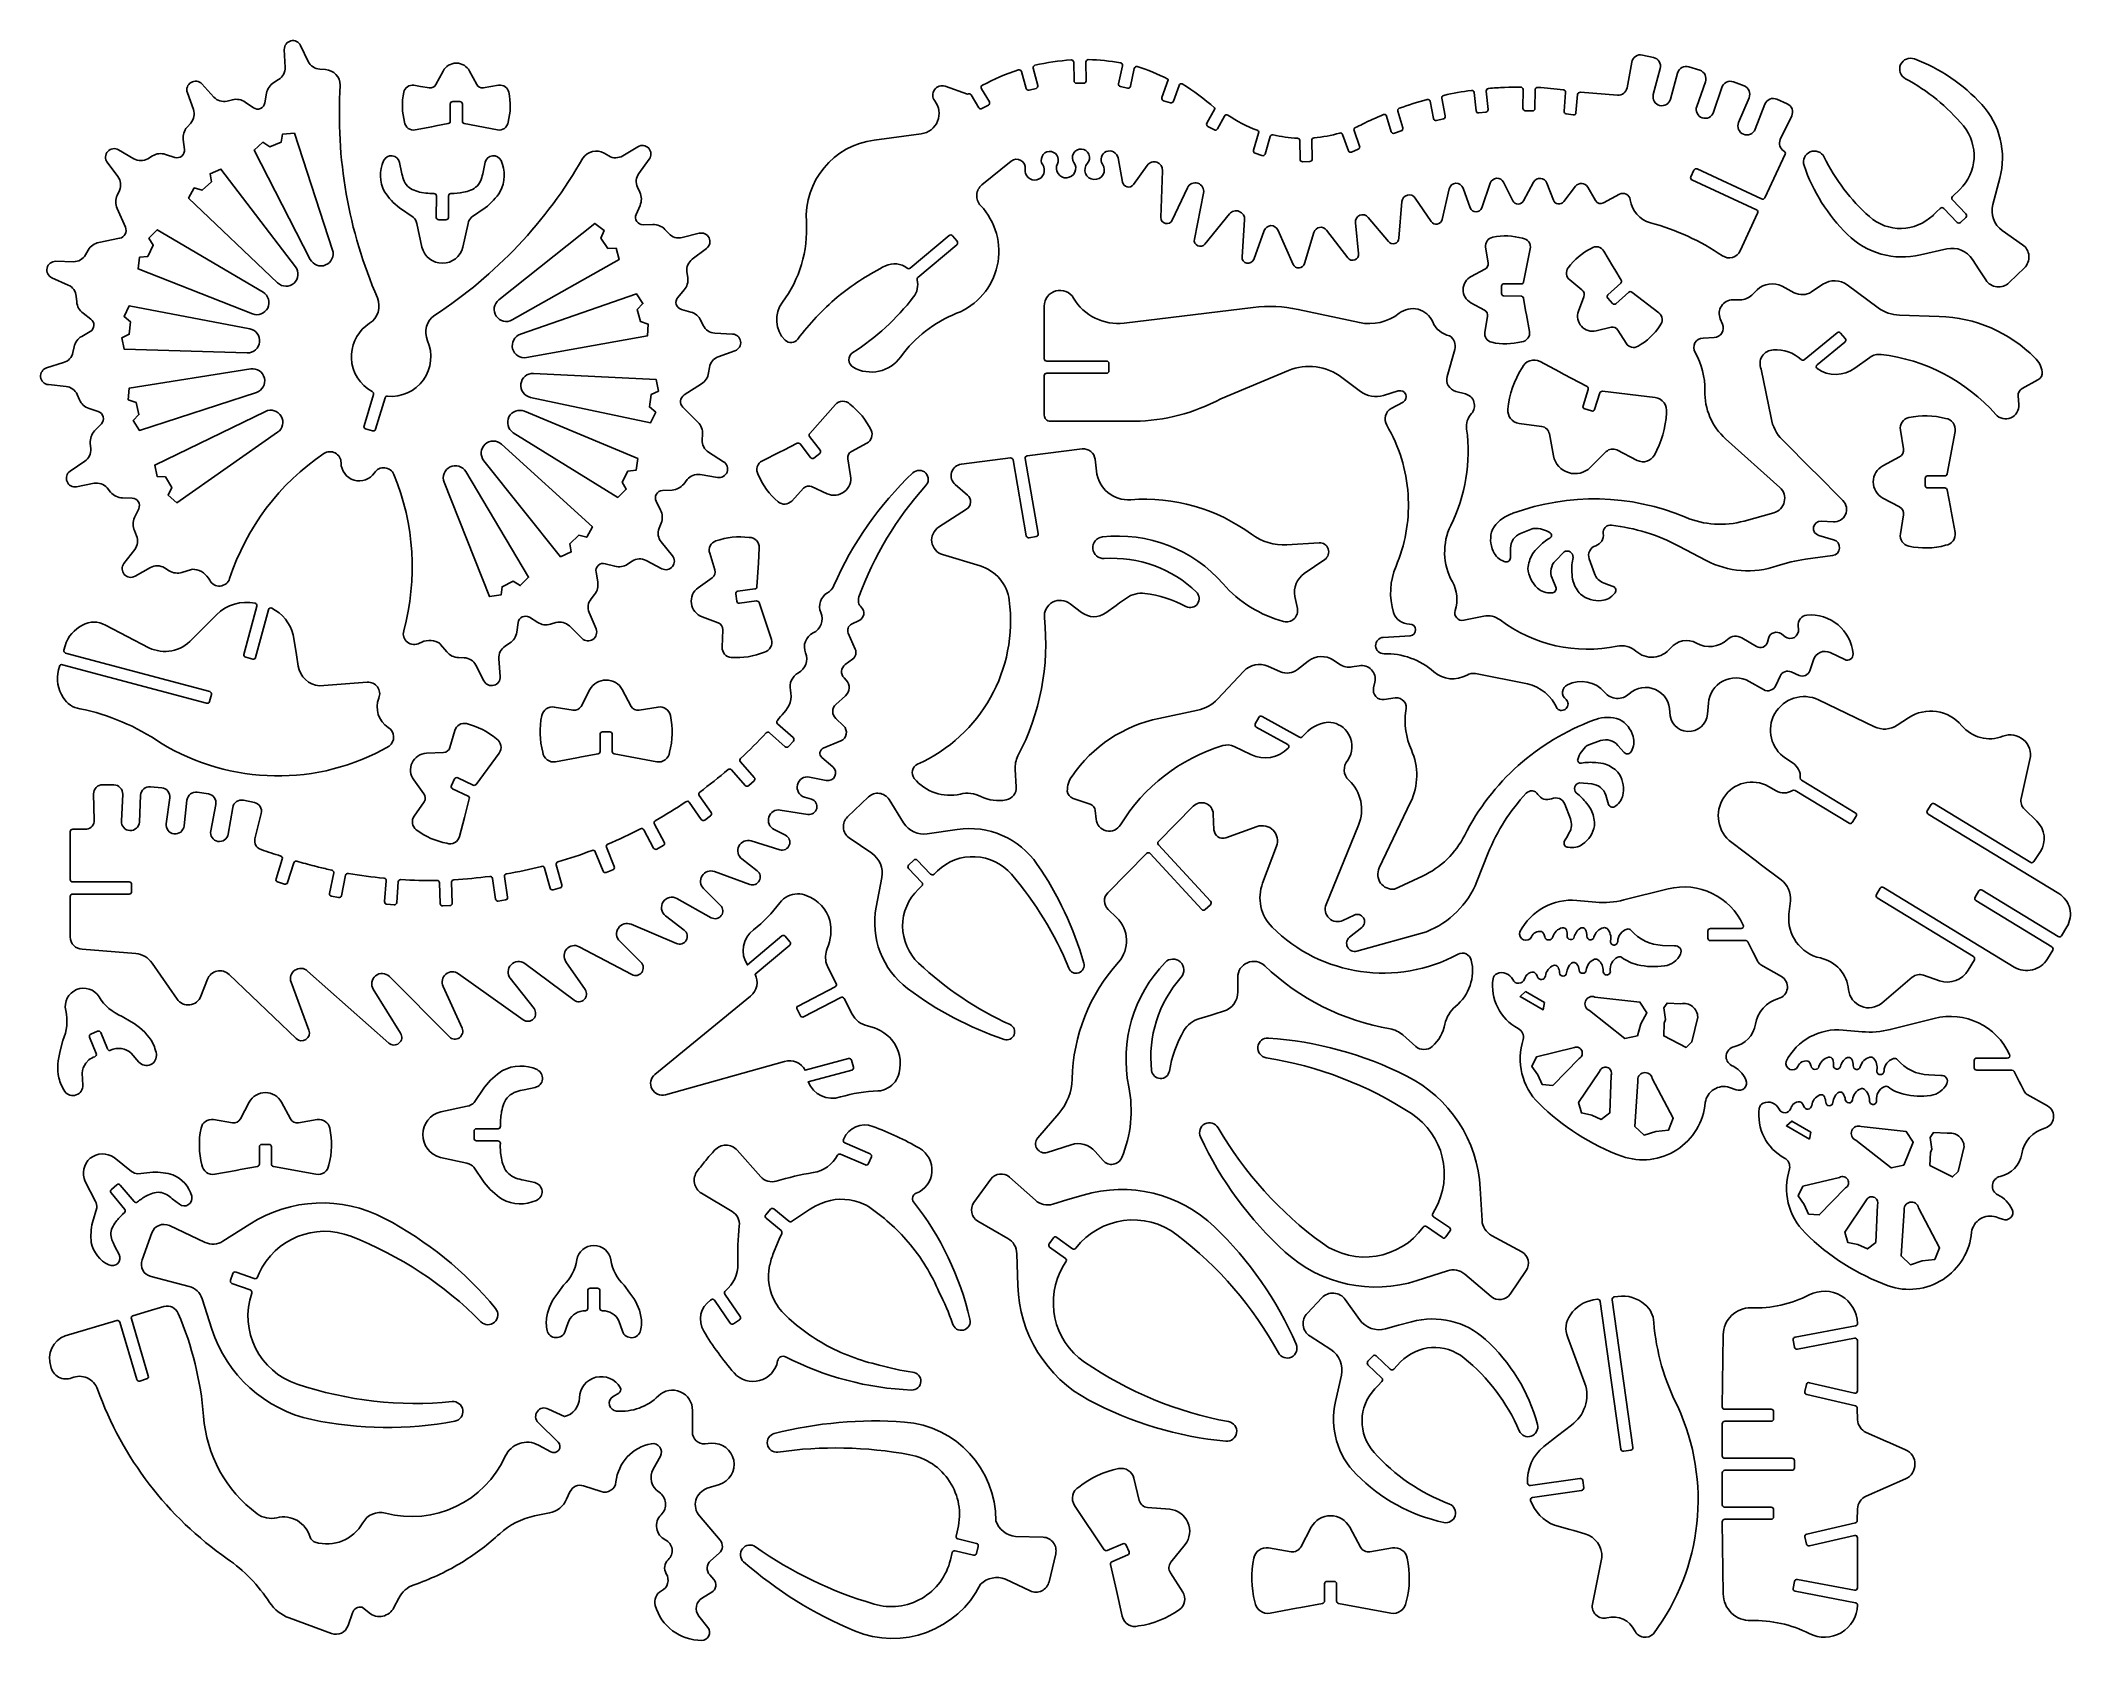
# Model space of a CAD drawing. Extents: x 0 to 507, y 0 to 400.
import ezdxf

# ---------------------------------------------------------------- set-up
doc = ezdxf.new("R2010")
doc.units = 0
doc.layers.get('0').update_dxf_attribs({"color": 1, "linetype": 'CONTINUOUS'})
doc.layers.add('CYAN', color=1, linetype='CONTINUOUS')

msp = doc.modelspace()

# ---------------------------------------------------------------- linework, layer by layer
msp.add_lwpolyline([(104.72, 19.17), (105.67, 19.75)])
at = {"layer": 'CYAN'}
for points in [[(13.35, 289.2), (8.99, 288.36, -0.356327), (6.6, 289.64, -0.356327), (7.38, 292.25), (11.06, 294.73, 0.272591), (12.55, 297.85), (12.43, 299.24, -0.214563), (13.5, 302.31), (15.19, 304.09, 0.25681), (15.65, 305.82, 0.25681), (14.43, 307.13), (12.1, 307.9, -0.214577), (9.7, 310.09), (9.15, 311.37, 0.272675), (6.36, 313.42), (1.94, 313.86, -0.356412), (0.01, 315.78, -0.356412), (1.51, 318.05), (5.75, 319.37, 0.272527), (8.08, 321.93), (8.36, 323.3, -0.214545), (10.27, 325.93), (12.4, 327.15, 0.252872), (13.33, 328.65, 0.252872), (12.58, 330.25), (10.61, 331.71, -0.214549), (9.03, 334.56), (8.91, 335.94, 0.272741), (6.91, 338.76), (2.85, 340.58, -0.356322), (1.63, 343.01, -0.356322), (3.77, 344.69), (8.22, 344.6, 0.272642), (11.23, 346.3), (11.93, 347.51, -0.214517), (14.57, 349.4), (19.75, 350.44, 0.227571), (21.14, 351.49, 0.227571), (21.19, 353.22), (19.12, 357.91, -0.214661), (19.12, 361.16), (19.7, 362.43, 0.272778), (19.33, 365.87), (16.67, 369.43, -0.356185), (16.8, 372.15, -0.356185), (19.48, 372.57), (23.32, 370.33, 0.272404), (26.78, 370.34), (27.97, 371.05, -0.214689), (31.21, 371.42), (33.54, 370.67, 0.25608), (35.29, 371.01, 0.25608), (35.95, 372.66), (35.65, 375.1, -0.214595), (36.6, 378.21), (37.53, 379.25, 0.272569), (38.18, 382.65), (36.68, 386.84, -0.356312), (37.6, 389.4, -0.356312), (40.29, 389.01), (43.3, 385.75, 0.27253), (46.61, 384.74), (47.96, 385.07, -0.214593), (51.16, 384.47), (53.18, 383.07, 0.256006), (54.95, 382.88, 0.256006), (56.06, 384.27), (56.48, 386.69, -0.214437), (58.31, 389.38), (59.5, 390.11, 0.272493), (61.12, 393.17), (60.92, 397.61, -0.356549), (62.54, 399.79, -0.356549), (65, 398.63), (66.92, 394.63, 0.272546), (69.79, 392.7), (71.18, 392.62, -0.394886), (74.91, 388.7, 0.11911), (84.21, 335.53, -0.357949), (82.2, 329.2, 0.236646), (77.7, 321.52), (77.68, 320.46, 0.26502), (82.9, 312.12, -0.356627), (83.2, 311.42), (80.84, 303.58, 0.413788), (81.25, 302.83), (82.99, 302.31, 0.413793), (83.74, 302.71), (86.09, 310.54, -0.355761), (86.72, 310.97, 0.265025), (95.67, 315.07, 0.265025), (96.71, 324.85, -0.357639), (98.52, 331.23, 0.119117), (135.55, 370.5, -0.394974), (140.83, 371.72), (142.03, 371.02, 0.272562), (145.49, 371.05), (149.3, 373.34, -0.356535), (151.99, 372.95, -0.356535), (152.15, 370.23), (149.53, 366.64, 0.272392), (149.2, 363.2), (149.79, 361.94, -0.214662), (149.83, 358.68), (148.86, 356.43, 0.255989), (149.02, 354.66, 0.255989), (150.6, 353.84), (153.05, 353.9, -0.214598), (156.06, 352.64), (157.01, 351.62, 0.27258), (160.32, 350.63), (164.63, 351.7, -0.356729), (167.09, 350.54, -0.356729), (166.44, 347.9), (162.89, 345.23, 0.27247), (161.56, 342.03), (161.76, 340.65, -0.214603), (160.85, 337.53), (159.25, 335.66, 0.256002), (158.89, 333.92, 0.256002), (160.16, 332.68), (162.52, 332.01, -0.214638), (165.02, 329.93), (165.63, 328.68, 0.27259), (168.51, 326.76), (172.95, 326.52, -0.356686), (174.96, 324.69, -0.356686), (173.56, 322.35), (169.39, 320.84, 0.272551), (167.18, 318.18), (166.96, 316.8, -0.214615), (165.17, 314.08), (160.87, 311.31, 0.227117), (159.96, 309.83, 0.227117), (160.54, 308.2), (164.29, 304.48, -0.214664), (165.46, 301.44), (165.37, 300.05, 0.272517), (166.96, 296.97), (170.71, 294.6, -0.356775), (171.57, 292.02, -0.356775), (169.22, 290.66), (164.83, 291.38, 0.272548), (161.61, 290.12), (160.74, 289.03, -0.214633), (157.85, 287.53), (155.41, 287.39, 0.252808), (153.91, 286.47, 0.252808), (153.86, 284.71), (154.96, 282.52, -0.214645), (155.1, 279.26), (154.59, 277.97, 0.272538), (155.12, 274.55), (157.93, 271.11, -0.356508), (157.94, 268.39, -0.356508), (155.27, 267.85), (151.34, 269.92, 0.272475), (147.88, 269.75), (146.72, 268.98, -0.214663), (143.51, 268.47), (141.13, 269.11, 0.256725), (139.4, 268.69, 0.256725), (138.83, 266.99), (139.26, 264.58, -0.214608), (138.46, 261.42), (137.59, 260.33, 0.272251), (137.12, 256.91), (138.83, 252.8, -0.356497), (138.05, 250.2, -0.356497), (135.34, 250.44), (132.16, 253.55, 0.272587), (128.81, 254.38), (127.47, 253.98, -0.214652), (124.25, 254.41), (122.16, 255.71, 0.252706), (120.4, 255.81, 0.252706), (119.35, 254.4), (119, 251.97, -0.214599), (117.24, 249.23), (116.08, 248.47, 0.272519), (114.55, 245.37), (114.87, 240.93, -0.356529), (113.31, 238.71, -0.356529), (110.82, 239.8), (108.78, 243.75, 0.272605), (105.86, 245.59), (104.47, 245.64, -0.214477), (101.55, 247.06), (99.98, 248.95, 0.108614), (99.35, 249.44, 0.245189), (94.71, 249.27, -0.303267), (91.71, 249.48, -0.303267), (90.75, 252.33, 0.166235), (88.31, 291.38, 0.277793), (86.01, 293.08, 0.277793), (83.44, 291.84, -0.331778), (78.34, 289.99, -0.331778), (75.11, 294.34, 0.277912), (73.64, 296.79, 0.277912), (70.79, 296.64, 0.166231), (47.25, 265.39, -0.303068), (44.88, 263.53, -0.303068), (42.26, 265, 0.245369), (38.48, 267.7, 0.108596), (37.69, 267.64), (35.34, 266.93, -0.214643), (32.12, 267.35), (30.93, 268.08, 0.272567), (27.47, 268.15), (23.6, 265.97, -0.356386), (20.92, 266.43, -0.356386), (20.84, 269.15), (23.55, 272.67, 0.272515), (23.98, 276.1), (23.43, 277.38, -0.214581), (23.48, 280.64), (24.52, 282.86, 0.252858), (24.42, 284.62, 0.252858), (22.89, 285.5), (20.44, 285.56, -0.214549), (17.51, 286.98), (16.61, 288.04, 0.272662), (13.35, 289.2)], [(189.27, 325.22, -0.059757), (199.14, 335.7), (199.97, 336.38, -0.055325), (211.22, 343.56, -0.293103), (216.57, 342.96, 0.357174), (217.33, 342.97), (227.06, 351.15, -0.413276), (227.91, 351.08), (229.08, 349.69, -0.41835), (229, 348.83), (219.29, 340.66, 0.286664), (219.09, 340.04, -0.230036), (218.19, 335.78, -0.085667), (203.02, 321.88, 0.261831), (202.04, 320.03, 0.261831), (203.11, 318.22, 0.385042), (215, 320.81, -0.144953), (228.96, 331.69, 0.249492), (239.12, 343.56, 0.249492), (234.95, 358.62, -0.209706), (233.99, 361.3, -0.209706), (235.3, 363.82), (242.62, 369.71, -0.308033), (245.02, 369.91, -0.308033), (246.09, 367.75, 0.247536), (246.85, 365.63, 0.247536), (249.04, 365.06, 0.247536), (250.73, 366.55, 0.247536), (250.47, 368.79, -0.268802), (250.31, 370.92, -0.268802), (252.08, 372.13, -0.268802), (254.01, 371.19, -0.268802), (254.15, 369.05, 0.270063), (254.31, 366.62, 0.270063), (256.5, 365.56, 0.270063), (258.51, 366.94, 0.270063), (258.29, 369.37, -0.288113), (258.16, 371.65, -0.288113), (260.16, 372.75, -0.288113), (262.02, 371.43, -0.288113), (261.64, 369.18, 0.287747), (261.19, 366.64, 0.287747), (263.28, 365.14, 0.287747), (265.55, 366.36, 0.287747), (265.43, 368.94, -0.22608), (265.14, 370.76, -0.22608), (266.37, 372.12, -0.22608), (268.21, 372.03, -0.22608), (269.3, 370.54), (270.42, 364.48, 0.301145), (271.58, 363.28, 0.301145), (273.14, 363.88), (276.57, 368.67, -0.330951), (279.01, 369.45, -0.330951), (280.45, 367.34), (279.98, 355.68, 0.356574), (281.13, 354.15, 0.356574), (282.86, 354.98), (286.65, 363.06, -0.379342), (289.26, 364.19, -0.379342), (290.69, 361.73), (288.38, 350.24, 0.345731), (289.22, 348.58, 0.345731), (291.04, 348.99), (297.14, 356.53, -0.327083), (299.6, 357.18, -0.327083), (300.95, 355.03), (300.3, 345.79, 0.372634), (301.49, 344.21, 0.372634), (303.22, 345.16), (305.87, 352.41, -0.306254), (307.51, 353.6, -0.306254), (309.23, 352.53), (313.1, 343.91, 0.31289), (314.58, 343.03, 0.31289), (315.93, 344.11), (318.27, 351.91, -0.282774), (319.68, 353.18, -0.282774), (321.45, 352.49), (326.73, 345.54, 0.33547), (328.49, 345.06, 0.33547), (329.44, 346.61), (328.65, 354.34, -0.330151), (329.75, 356.2, -0.330151), (331.85, 355.68), (336.87, 349.63, 0.303767), (338.48, 349.15, 0.303767), (339.53, 350.46), (340.28, 359.62, -0.318597), (341.63, 361.24, -0.318597), (343.59, 360.5), (347.58, 354.63, 0.297439), (349.11, 354, 0.297439), (350.31, 355.14), (352.08, 362.79, -0.332558), (353.73, 364.19, -0.332558), (355.55, 363), (357.34, 358.05, 0.318033), (358.79, 357.05, 0.318033), (360.22, 358.07), (362.33, 364.23, -0.302272), (363.93, 365.44, -0.302272), (365.66, 364.44), (367.96, 359.82, 0.279132), (369.29, 358.98, 0.279132), (370.65, 359.77), (373.19, 364.46, -0.292689), (374.91, 365.41, -0.292689), (376.48, 364.24), (378.12, 359.98, 0.271313), (379.31, 359.03, 0.271313), (380.72, 359.6), (383.68, 363.46, -0.251459), (385.24, 364.17, -0.251459), (386.7, 363.25), (388.64, 359.87, 0.406883), (390.66, 359.28), (394.65, 361.44, -0.245454), (396.34, 361.46, -0.245454), (397.31, 360.09, 0.300998), (402.39, 354.32, -0.082395), (420.38, 346.08, 0.219417), (422.89, 345.67, 0.219417), (424.83, 347.31), (429.18, 356.72, 0.412891), (428.91, 357.53), (412.76, 365.03, -0.415545), (412.46, 365.83), (413.22, 367.48, -0.416786), (414.03, 367.77), (430.18, 360.27, 0.410969), (430.97, 360.56), (436.05, 371.45, 0.391669), (435.77, 372.23, -0.40566), (434.84, 375.17), (437.68, 381.03, 0.204117), (437.78, 382.77, 0.204117), (436.59, 384.05), (433.99, 385.19, 0.204676), (432.23, 385.22, 0.204676), (431, 383.97), (428.55, 377.7, -0.417969), (425.62, 376.44, -0.417969), (424.41, 379.38), (427.04, 385.59, 0.204609), (427.03, 387.34, 0.204609), (425.77, 388.55), (423.11, 389.54, 0.204612), (421.36, 389.46, 0.204612), (420.2, 388.15), (418.18, 381.96, -0.417224), (415.33, 380.55, -0.417224), (413.94, 383.41), (416.12, 389.56, 0.2037), (416.02, 391.3, 0.2037), (414.7, 392.44), (411.98, 393.29, 0.204994), (410.24, 393.11, 0.204994), (409.17, 391.73), (407.41, 385.22, -0.412911), (404.68, 383.65, -0.412911), (403.09, 386.37), (404.81, 392.88, 0.205459), (404.57, 394.62, 0.205459), (403.15, 395.64), (400.37, 396.25, 0.204309), (398.66, 395.92, 0.204309), (397.71, 394.46), (396.53, 388.05, -0.383034), (394.17, 386.21), (384.86, 386.93, 0.210069), (384.39, 386.81, 0.210069), (384.16, 386.38), (383.77, 381.83, -0.207409), (383.54, 381.4, -0.207409), (383.07, 381.27), (381.29, 381.54, -0.405249), (380.78, 382.2), (381.17, 386.91, 0.404101), (380.66, 387.56, 0.018478), (374.18, 388.14, 0.205414), (373.74, 387.97, 0.205414), (373.55, 387.53), (373.52, 382.88, -0.418604), (372.92, 382.28), (371.1, 382.33, -0.405461), (370.5, 382.94), (370.53, 387.64, 0.414214), (369.92, 388.25, 0.008396), (366.97, 388.21), (365.9, 388.17, 0.011456), (361.88, 387.9, 0.414204), (361.34, 387.24), (361.79, 382.62, -0.414214), (361.24, 381.97), (359.46, 381.78, -0.414214), (358.8, 382.32), (358.34, 386.88, 0.204134), (358.11, 387.3, 0.204134), (357.65, 387.42, 0.020073), (350.72, 386.17, 0.408475), (350.26, 385.47), (351.11, 381.02, -0.401154), (350.66, 380.31), (348.88, 379.91, -0.419092), (348.16, 380.39), (347.33, 384.68, 0.210361), (347.06, 385.08, 0.210361), (346.58, 385.14, 0.020849), (339.6, 382.93, 0.397483), (339.24, 382.19), (340.48, 378.05, -0.39458), (340.11, 377.3), (338.4, 376.68, -0.205813), (337.92, 376.7, -0.205813), (337.61, 377.07), (336.44, 380.98, 0.214856), (336.12, 381.36, 0.214856), (335.62, 381.36, 0.016368), (330.4, 378.97, -0.014742), (328.63, 378.14, 0.396482), (328.31, 377.38), (329.7, 373.47, -0.389627), (329.36, 372.72), (327.7, 371.99, -0.208553), (327.22, 371.99, -0.208553), (326.89, 372.34), (325.45, 376.37, 0.398402), (324.72, 376.74, -0.049152), (318.3, 375.56, 0.393896), (317.74, 374.94), (317.85, 370.25, -0.409824), (317.26, 369.63), (315.44, 369.57, -0.418616), (314.82, 370.17), (314.72, 374.88, 0.399505), (314.14, 375.47, -0.04618), (308.06, 376.28, 0.399288), (307.34, 375.87), (306.04, 371.51, -0.203638), (305.74, 371.14, -0.203638), (305.27, 371.1), (303.55, 371.7, -0.404969), (303.17, 372.44), (304.44, 376.74, 0.3984), (304.07, 377.47, -0.062269), (296.73, 381.25, 0.397216), (295.94, 381), (294.19, 377.8, -0.404443), (293.38, 377.54), (291.77, 378.37, -0.201784), (291.47, 378.74, -0.201784), (291.52, 379.21), (293.46, 382.76, 0.345577), (293.42, 383.01, 0.047572), (285.35, 389.02, 0.204467), (284.88, 389.01, 0.204467), (284.56, 388.66), (283.15, 384.69, -0.404495), (282.41, 384.31), (280.67, 384.84, -0.205082), (280.31, 385.14, -0.205082), (280.27, 385.62), (281.82, 390.01, 0.371328), (281.72, 390.25, 0.038879), (274.11, 393.38, 0.203484), (273.65, 393.31, 0.203484), (273.37, 392.92), (272.39, 388.46, -0.404788), (271.69, 387.99), (269.9, 388.35, -0.418489), (269.43, 389.07), (270.42, 393.58, 0.201586), (270.32, 394.04, 0.201586), (269.93, 394.3, 0.038237), (261.88, 395.09, 0.208192), (261.44, 394.92, 0.208192), (261.25, 394.49), (261.34, 389.82, -0.409916), (260.74, 389.2), (258.93, 389.19, -0.408379), (258.32, 389.78), (258.23, 394.43, 0.203457), (258.04, 394.86, 0.203457), (257.6, 395.02, 0.043372), (248.52, 393.69, 0.203014), (248.14, 393.41, 0.203014), (248.07, 392.94), (249.26, 388.67, -0.204334), (249.2, 388.21, -0.204334), (248.83, 387.92), (247.07, 387.49, -0.399505), (246.34, 387.92), (245.16, 392.13, 0.203634), (244.86, 392.5, 0.203634), (244.39, 392.54, 0.04631), (235.39, 388.68, 0.202696), (235.1, 388.31, 0.202696), (235.16, 387.84), (237.14, 384.54, -0.205584), (237.2, 384.06, -0.205584), (236.89, 383.69), (235.28, 382.85, -0.391013), (234.49, 383.09), (232.57, 386.29, 0.204681), (232.18, 386.57, 0.204681), (231.71, 386.48), (226.08, 388.43, 0.332732), (223.44, 387.59, 0.332732), (223.5, 384.81, -0.269143), (224.2, 379.7, -0.269143), (220.11, 376.56), (208.36, 375.01, 0.394599), (191.41, 354.46, -0.17827), (185.42, 334.45, 0.372053), (186.07, 324.98, 0.219756), (187.73, 324.36, 0.219756), (189.27, 325.22)], [(90.97, 379.46, -0.118566), (90.76, 386.95, -0.403005), (93.33, 388.69), (94.93, 388.42), (97.17, 388.04, 0.321908), (98.8, 388.85), (100.61, 392.24, -0.276958), (103.91, 394.21, -0.277062), (107.21, 392.24), (109.02, 388.85, 0.321908), (110.65, 388.04), (114.49, 388.69, -0.403005), (117.03, 386.95, -0.118566), (116.85, 379.46, -0.207846), (115.95, 377.92, -0.207846), (114.22, 377.54), (105.91, 379.12, -0.360831), (105.42, 379.72), (105.42, 384.02, 0.414214), (104.82, 384.62), (103, 384.62, 0.414214), (102.4, 384.02), (102.4, 379.72, -0.359449), (101.91, 379.12), (98.82, 378.53), (97.76, 378.33), (93.6, 377.54, -0.207846), (91.87, 377.92, -0.207846), (90.97, 379.46)], [(451.6, 351.42, 0.255896), (469.86, 346.27), (476.43, 347.78, -0.314963), (482.87, 345.18), (484.56, 342.6), (486.22, 340.02, 0.223822), (488.97, 338.32, 0.223822), (492.03, 339.36), (495.84, 343.03, 0.223795), (496.98, 346.05, 0.223795), (495.38, 348.85), (490.33, 352.38, -0.314805), (487.98, 358.91), (489.7, 365.43, 0.255901), (485.22, 383.86, 0.117658), (468.35, 395.28, 0.395391), (464.92, 393.86, 0.395391), (466.12, 390.34, -0.097458), (480.6, 378.51, -0.391936), (479.69, 362.62), (477.88, 360.87, 0.414214), (477.88, 360.02), (481.23, 356.54, -0.414207), (481.2, 355.68), (479.9, 354.42, -0.414214), (479.06, 354.43), (475.7, 357.92, 0.414208), (474.82, 357.93), (473.92, 357.06), (473.15, 356.32), (473.01, 356.18, -0.39202), (457.11, 355.86, -0.097473), (445.8, 370.73, 0.395441), (442.32, 372.05, 0.395441), (440.78, 368.66, 0.117645), (451.6, 351.42)], [(67.39, 345.18, 0.39125), (71.25, 343.77, 0.39125), (72.96, 347.5), (63.43, 376.7), (60.5, 376.5), (60.15, 374.47), (57.26, 373.27), (55.58, 374.44), (53.37, 372.51), (67.39, 345.18)], [(85.97, 362.09, 0.085176), (89.71, 358.05), (93.13, 355.74, -0.146643), (94.04, 354.16), (95.31, 348.21, 0.344875), (100.45, 344.22, 0.344891), (105.56, 348.23), (106.83, 354.18, -0.146427), (107.73, 355.76), (111.15, 358.07, 0.085162), (114.9, 362.12, 0.233052), (115.11, 369.87, 0.322273), (112.96, 371.09, 0.322273), (111.12, 369.44), (110.85, 368.23), (110.61, 367.01, -0.031864), (110.12, 365.17, -0.227937), (107.46, 362.46, -0.06634), (105.68, 361.94, -0.051602), (102.56, 361.63, 0.204113), (102.13, 361.45, 0.204113), (101.96, 361.02), (101.93, 355.66, -0.414214), (101.32, 355.06), (99.51, 355.06, -0.414214), (98.91, 355.66), (98.94, 361.02, 0.204763), (98.75, 361.46, 0.204763), (98.3, 361.63, -0.033894), (96.26, 361.75), (95.19, 361.92, -0.066407), (93.37, 362.44, -0.22805), (90.71, 365.14, -0.031887), (90.23, 366.99), (89.71, 369.41, 0.322659), (87.87, 371.06, 0.322659), (85.72, 369.83, 0.233051), (85.97, 362.09)], [(59.23, 339.3, 0.391152), (63.34, 339.24, 0.391152), (63.72, 343.33), (45.08, 367.75), (42.38, 366.59), (42.72, 364.56), (40.4, 362.47), (38.41, 363.02), (36.97, 360.47), (59.23, 339.3)], [(52.95, 331.53, 0.391316), (56.77, 333.02, 0.391316), (55.59, 336.95), (29.14, 352.57), (27.08, 350.48), (28.15, 348.73), (26.78, 345.92), (24.74, 345.69), (24.36, 342.78), (52.95, 331.53)], [(114.5, 335.03, 0.391149), (113.88, 330.98, 0.391149), (117.87, 330.03), (144.63, 345.12), (143.85, 347.95), (141.79, 347.9), (140.05, 350.49), (140.87, 352.38), (138.54, 354.16), (114.5, 335.03)], [(361.67, 330.86, 0.32234), (360.89, 332.5), (357.5, 334.35, -0.277061), (355.57, 337.66, -0.276854), (357.56, 340.93), (360.98, 342.71, 0.322134), (361.79, 344.33), (361.19, 348.19, -0.402939), (362.97, 350.72, -0.118554), (370.44, 350.45, -0.207879), (371.97, 349.54, -0.207879), (372.35, 347.81), (370.68, 339.51, -0.360608), (370.08, 339.02), (365.78, 339.07, 0.414222), (365.18, 338.47), (365.15, 336.65, 0.414214), (365.75, 336.04), (370.05, 336, -0.35939), (370.62, 335.5), (371.18, 332.4), (371.38, 331.34), (372.13, 327.17, -0.208024), (371.73, 325.45, -0.208024), (370.2, 324.57, -0.118543), (362.7, 324.45, -0.403239), (360.98, 327.01), (361.67, 330.86)], [(385.73, 335.82), (384.4, 332.21, 0.277072), (385.13, 328.44, 0.276936), (388.79, 327.29), (392.54, 328.2, -0.32218), (394.23, 327.51), (396.29, 324.2, 0.402658), (399.28, 323.46, 0.118573), (404.75, 328.59, 0.207977), (405.3, 330.27, 0.207977), (404.45, 331.83), (397.74, 336.98, 0.359328), (396.95, 336.95), (393.75, 334.09, -0.41422), (392.9, 334.14), (391.69, 335.5, -0.415186), (391.75, 336.35), (394.95, 339.21, 0.359567), (395.08, 339.97), (393.46, 342.67), (392.9, 343.6), (390.72, 347.23, 0.208149), (389.28, 348.27, 0.208149), (387.55, 347.92, 0.118527), (381.83, 343.08, 0.402946), (382.23, 340.02), (385.25, 337.58, -0.322079), (385.73, 335.82)], [(119.92, 326.46, 0.391206), (117.99, 322.84, 0.391206), (121.45, 320.63), (151.69, 326.05), (151.89, 328.97), (149.93, 329.61), (149.14, 332.63), (150.53, 334.13), (148.93, 336.59), (119.92, 326.46)], [(367.41, 272.98, -0.302868), (369.92, 276.67), (372.82, 277.83, -0.085382), (373.28, 277.92, -0.15391), (377.33, 276.83, -0.263174), (377.67, 276.16, -0.263174), (377.27, 275.53, 0.076161), (374.4, 273.27, 0.049877), (372.82, 271.44, 0.102195), (371.77, 267.93, 0.199986), (374.16, 263.02, 0.211773), (377.63, 261.81, 0.263828), (378.59, 262.22, 0.263828), (378.72, 263.26), (377.78, 265.47, -0.302831), (378.63, 269.86), (380.81, 272.08, -0.273672), (382.34, 272.04, -0.273672), (383.04, 270.68, 0.076157), (382.77, 267.03, 0.049863), (383.04, 264.64, 0.102185), (384.89, 261.47, 0.200024), (390.15, 259.91, 0.211686), (393.38, 261.65, 0.26363), (393.72, 262.63, 0.26363), (393.05, 263.43), (391.93, 263.84), (390.78, 264.24, -0.225995), (388.37, 266.69), (387.07, 270.36, -0.204615), (387.19, 272.33, -0.204615), (388.7, 273.6, 0.374945), (390.57, 276.63, -0.23859), (391.07, 278.2, -0.23859), (392.63, 278.72, -0.094553), (409.5, 273.52), (416.3, 269.92, 0.207389), (434.05, 268.56, -0.049246), (441.13, 270.23), (447.9, 271.14, 0.355038), (449.64, 273, 0.355038), (448.17, 275.09), (444.45, 276.16, -0.381543), (443.16, 278.22, -0.381543), (445.06, 279.73), (448.11, 279.57, 0.310361), (451.13, 281.41, 0.310361), (450.5, 284.88), (443.68, 291.72), (442.92, 292.48), (435.35, 300.07, -0.155164), (432.54, 305.53), (430.06, 317.73, -0.252046), (430.29, 320.95, -0.252046), (433.11, 322.53, -0.210629), (440.04, 320.11, 0.362229), (440.79, 320.1), (449.08, 326.85, -0.413087), (449.92, 326.77), (451.07, 325.36, -0.415356), (450.98, 324.51), (444.03, 318.83, 0.235165), (443.8, 318.34, 0.235165), (444.06, 317.87, 0.318388), (453.49, 317.97), (457.24, 320.69, -0.188334), (460.02, 321.41, -0.184281), (488.69, 306.43, 0.322875), (492.46, 305.58, 0.322875), (494.46, 308.89), (494.28, 311.04, -0.29741), (495.31, 312.9), (499.24, 315.04, 0.307321), (500.3, 317.09, 0.166634), (498.48, 320.57, 0.191725), (474.57, 330.93), (464.62, 331.23, -0.152795), (459.33, 333.07), (451.59, 338.79, 0.31532), (445.45, 338.94), (442.61, 337.05, -0.274696), (438.31, 336.84), (435.29, 338.44, 0.323877), (429.09, 337.57), (427.7, 336.24, -0.193469), (424.8, 335.06), (422.95, 335.06, 0.251345), (420.13, 333.52, 0.251345), (419.84, 330.32), (420.41, 328.97, -0.246421), (420.23, 326.75, -0.246421), (418.3, 325.63), (415.52, 325.52, 0.262981), (413.5, 324.29, 0.262981), (413.52, 321.92, -0.138627), (415.97, 312.36, 0.219786), (421.17, 300.33), (434.72, 288.17, -0.274158), (435.84, 284.55, -0.274158), (433.2, 281.83), (425.77, 279.77, -0.16841), (411.16, 280.71, 0.189689), (367.99, 281.7, 0.011894), (367.44, 281.49, 0.168854), (362.88, 277.67, 0.199995), (363.09, 272.21, 0.211584), (365.78, 269.7, 0.263957), (366.83, 269.69, 0.263957), (367.38, 270.59), (367.41, 272.98)], [(51.63, 321.81, 0.391232), (54.73, 324.51, 0.391232), (52.28, 327.81), (22.1, 333.53), (20.87, 330.87), (22.47, 329.58), (22.14, 326.48), (20.29, 325.56), (20.92, 322.7), (51.63, 321.81)], [(366.75, 307.73, -0.118567), (370.29, 318.09, -0.20796), (372.21, 319.83, -0.20796), (374.79, 319.62), (379.63, 317.05), (380.66, 316.51), (386.53, 313.4, -0.360683), (386.82, 312.68), (385.54, 308.58, 0.415605), (385.94, 307.82), (387.66, 307.28, 0.416057), (388.42, 307.68), (389.71, 311.78, -0.359788), (390.36, 312.2), (403.55, 310.61, -0.207874), (405.79, 309.31, -0.207874), (406.37, 306.79, -0.118558), (403.37, 296.26, -0.403031), (399.06, 294.94), (393.98, 297.53, 0.322359), (391.35, 297.12), (387.34, 293.18, -0.277154), (381.89, 291.87, -0.276988), (378.16, 296.05), (377.11, 301.58, 0.322151), (375.19, 303.41), (369.54, 304.19, -0.403263), (366.75, 307.73)], [(53.93, 311.92, 0.391182), (55.93, 315.5, 0.391182), (52.53, 317.78), (22.17, 313.02), (21.91, 310.1), (23.86, 309.43), (24.58, 306.39), (23.16, 304.91), (24.71, 302.42), (53.93, 311.92)], [(154.45, 312.26), (153.88, 315.14), (123.19, 316.66, 0.391177), (120.04, 314.03, 0.391177), (122.42, 310.69), (152.48, 304.33), (153.76, 306.97), (152.18, 308.29), (152.58, 311.39), (154.45, 312.26)], [(184.73, 297.02), (185.74, 297.52), (189.07, 299.2, -0.35937), (189.82, 299.03), (192.44, 295.62, 0.414483), (193.29, 295.51), (194.73, 296.62, 0.413057), (194.84, 297.46), (192.22, 300.87, -0.360081), (192.24, 301.64), (198.66, 308.89, -0.207997), (200.46, 309.72, -0.207997), (202.29, 308.98, -0.118553), (207.57, 302.48, -0.402625), (206.5, 299.2), (202.65, 297.15, 0.322611), (201.76, 295.33), (202.46, 291.09, -0.276916), (200.89, 287.1, -0.277065), (196.64, 286.6), (192.72, 288.38, 0.322172), (190.72, 287.97), (187.75, 284.78, -0.403118), (184.32, 284.59, -0.118568), (179.38, 291.35, -0.207921), (179.13, 293.32, -0.207921), (180.4, 294.84), (184.73, 297.02)], [(59.25, 301.96, 0.391147), (60.13, 305.97, 0.391147), (56.2, 307.16), (28.55, 293.76), (29.16, 290.89), (31.21, 290.81), (32.79, 288.12), (31.86, 286.28), (34.07, 284.36), (59.25, 301.96)], [(120.92, 307.21, 0.390997), (117.07, 305.8, 0.390997), (118.16, 301.85), (144.29, 285.68), (146.39, 287.72), (145.35, 289.5), (146.78, 292.28), (148.83, 292.47), (149.27, 295.37), (120.92, 307.21)], [(465.64, 281.3), (464.85, 276.58, 0.402975), (466.97, 273.47, 0.118563), (476.16, 273.71, 0.207969), (478.03, 274.8, 0.207969), (478.52, 276.92), (477.53, 282.24), (477.34, 283.28), (476.55, 287.55, 0.359452), (475.95, 288.04), (471.65, 288.04, -0.414214), (471.05, 288.65), (471.05, 290.46, -0.414222), (471.65, 291.07), (475.95, 291.07, 0.359446), (476.55, 291.56), (478.52, 302.19, 0.207986), (478.04, 304.31, 0.207986), (476.16, 305.4, 0.118545), (466.97, 305.64, 0.403041), (464.85, 302.52), (465.64, 297.81, -0.322122), (464.64, 295.81), (460.5, 293.59, 0.276911), (458.08, 289.56, 0.277005), (460.5, 285.52), (464.64, 283.3, -0.322122), (465.64, 281.3)], [(115.2, 298.98, 0.390962), (111.1, 298.95, 0.390962), (110.8, 294.86), (129.96, 270.84), (132.63, 272.06), (132.25, 274.08), (134.53, 276.22), (136.52, 275.71), (137.91, 278.29), (115.2, 298.98)], [(218.35, 215.46, -0.233385), (217.9, 217.44, -0.233385), (219.2, 219, 0.331423), (242.12, 259.97, 0.295033), (234.83, 268.55), (225.43, 271.4, -0.292582), (222.76, 274.5, -0.292582), (224.46, 278.23), (231.47, 282.73, 0.237701), (232.47, 284.45, 0.237701), (231.68, 286.27), (228.63, 288.87, -0.297761), (227.71, 291.93, -0.297761), (230.14, 294), (242.42, 295.54, -0.40101), (243.11, 295.04), (246.38, 276.1, 0.414222), (247.07, 275.61), (248.86, 275.92, 0.414214), (249.37, 276.62), (246.11, 295.37, -0.204806), (246.21, 295.83, -0.204806), (246.62, 296.07), (260.32, 297.78, -0.419449), (263.58, 295.2), (263.76, 293.72), (263.91, 292.24, 0.404707), (272.47, 285.1, -0.178637), (302.68, 276.46, 0.174423), (311.5, 273.86), (319.58, 274.33, -0.336379), (321.85, 272.8, -0.336379), (321, 270.2), (315.86, 266.66, 0.301286), (313.53, 260.88), (314.13, 257.93, -0.259226), (313.31, 255.35, -0.259226), (310.69, 254.68, -0.150583), (295.57, 264.08, 0.246916), (265.4, 275.8, 0.407665), (263, 272.86, 0.407665), (265.88, 270.4, -0.211527), (288.89, 262.02, -0.373786), (289.16, 259.09, -0.373786), (286.29, 258.41, 0.089781), (276.01, 261.68, 0.190204), (271.41, 260.51), (269.71, 259.29), (268.83, 258.66), (266.24, 256.8, -0.332065), (260.2, 256.91), (257.35, 259.12, 0.300597), (252.95, 259.46, 0.300597), (250.91, 255.55, -0.148414), (244.29, 221.05, 0.13913), (243.6, 217.67), (243.87, 213.34, -0.378936), (241.36, 210.07, -0.165033), (235.01, 210.94, 0.176043), (229.9, 211.54, -0.287648), (218.35, 215.46)], [(106.28, 292.13, 0.39087), (102.35, 293.3, 0.39087), (100.87, 289.47), (112.2, 260.91), (115.11, 261.3), (115.34, 263.35), (118.14, 264.72), (119.9, 263.66), (121.98, 265.72), (106.28, 292.13)], [(169.36, 254.31), (165.33, 255.82, -0.277084), (162.67, 259.18, -0.276887), (164.37, 263.11), (167.87, 265.62, 0.322046), (168.51, 267.54), (167.24, 271.71, -0.402989), (168.79, 274.79, -0.118518), (177.11, 275.67, -0.20811), (178.94, 274.9, -0.20811), (179.63, 273.04), (179.4, 269.26), (179.34, 268.2), (179.06, 263.36, -0.360785), (178.54, 262.79), (174.27, 262.23, 0.414223), (173.75, 261.55), (173.99, 259.75, 0.414414), (174.67, 259.23), (178.93, 259.79, -0.359705), (179.59, 259.38), (182.65, 250.2, -0.208141), (182.47, 248.22, -0.208141), (180.9, 247.01, -0.118541), (172.64, 245.7, -0.402826), (170.34, 248.26), (170.49, 252.62, 0.322738), (169.36, 254.31)], [(9.84, 232.87, -0.097703), (30.01, 224.35, 0.274515), (87.12, 223.48, 0.243614), (88.24, 225.89, 0.243614), (86.91, 228.2, -0.359486), (84.55, 235.53, 0.258344), (84.19, 238.31, 0.258344), (81.65, 239.49), (69.73, 238.61, -0.350992), (64.38, 243.53), (63.94, 246.37), (63.78, 247.43), (63.17, 251.33, 0.211539), (57.79, 258.01, 0.226854), (57.28, 258.02, 0.226854), (56.94, 257.62), (53.74, 245.66, -0.412811), (53.01, 245.24), (51.26, 245.71, -0.415635), (50.81, 246.45), (54.04, 258.5, 0.206964), (53.98, 258.97, 0.206964), (53.59, 259.25, 0.251596), (44, 256.36), (37.84, 250.19, -0.32762), (27.07, 248.08), (16.19, 253.76, 0.263621), (10.5, 253.77, 0.208345), (6.12, 248.61), (5.82, 247.52, 0.41459), (6.24, 246.78), (42.28, 237.15, -0.4128), (42.7, 236.41), (42.25, 234.66, -0.414222), (41.49, 234.23), (5.48, 243.86, 0.41563), (4.73, 243.43), (4.49, 242.57, 0.21718), (5.67, 235.65, 0.228339), (9.84, 232.87)], [(263.61, 207.39), (263.82, 205.26, 0.322858), (266.37, 202.35, 0.322858), (269.93, 203.85, -0.184302), (295.51, 223.65, -0.188263), (298.35, 223.42), (302.53, 221.41, 0.318406), (311.84, 222.98, 0.235938), (312.02, 223.48, 0.235938), (311.72, 223.93), (303.86, 228.29, -0.414214), (303.61, 229.11), (304.49, 230.7, -0.414209), (305.31, 230.93), (314.68, 225.75, 0.362344), (315.44, 225.89, -0.210676), (321.79, 229.5, -0.228258), (326.5, 227.18), (327.11, 226.24, -0.277767), (326.71, 220.01, 0.400269), (326.99, 215.01, -0.310918), (329.43, 203.79), (321.3, 183.96, 0.310287), (322.05, 180.51, 0.310287), (325.53, 179.96), (328.32, 181.29, -0.381253), (330.64, 180.61, -0.381253), (330.22, 178.22), (327.2, 175.8, 0.355087), (326.66, 173.31, 0.355087), (328.98, 172.27), (346.37, 177.13, 0.207423), (359, 189.67), (361.85, 196.82, -0.094548), (371.34, 211.72, -0.2384), (372.86, 212.32, -0.2384), (374.24, 211.46, 0.375113), (377.66, 210.38, -0.20462), (379.62, 210.39, -0.20462), (380.99, 208.98), (382.38, 205.34, -0.226118), (382.1, 201.89), (381.53, 200.85), (380.92, 199.81, 0.263832), (380.93, 198.77, 0.263832), (381.83, 198.24, 0.21161), (385.43, 199.02, 0.200024), (388.39, 203.6, 0.102116), (387.76, 207.21, 0.049864), (386.43, 209.22, 0.076196), (383.83, 211.82, -0.273678), (383.49, 213.32, -0.273678), (384.64, 214.34), (387.76, 214.06, -0.302987), (391.24, 211.26), (391.93, 208.96, 0.263683), (392.71, 208.26, 0.263683), (393.71, 208.57, 0.211718), (395.56, 211.74, 0.199979), (394.23, 217.04, 0.102157), (391.11, 219.01, 0.049872), (388.76, 219.39, 0.076189), (385.1, 219.25, -0.263443), (384.39, 219.48, -0.263443), (384.22, 220.21, -0.153816), (386.58, 223.66, -0.085338), (387, 223.88), (389.93, 224.88, -0.30304), (394.26, 223.71), (395.83, 221.91, 0.26378), (396.82, 221.58, 0.26378), (397.61, 222.26, 0.211641), (398.04, 225.91, 0.19997), (394.65, 230.21, 0.168776), (388.7, 230.16, 0.011961), (388.15, 229.97, 0.189682), (355.95, 201.23, -0.168432), (345.43, 191.04), (338.41, 187.78, -0.274229), (334.94, 189.29, -0.274229), (334.6, 193.06), (342.44, 209.49, 0.219761), (342.62, 222.58, -0.138603), (341.2, 232.35, 0.263037), (340.8, 234.68, 0.263037), (338.6, 235.55), (335.84, 235.16, -0.246599), (333.75, 235.92, -0.246599), (333.18, 238.08), (333.49, 239.5, 0.251482), (332.64, 242.61, 0.251482), (329.59, 243.62), (327.77, 243.3, -0.193451), (324.72, 243.94), (323.12, 245.01, 0.323987), (316.86, 244.77), (314.17, 242.66, -0.274509), (309.9, 242.12), (306.76, 243.48, 0.315346), (300.74, 242.24), (294.15, 235.24, -0.152776), (289.25, 232.5), (279.52, 230.46, 0.191714), (257.81, 216.04, 0.166671), (256.63, 212.29, 0.307666), (258.05, 210.46), (262.31, 209.05, -0.297106), (263.61, 207.39)], [(135.16, 220.8), (139.35, 221.58, 0.360571), (139.84, 222.17), (139.84, 226.47, -0.414214), (140.45, 227.08), (142.26, 227.08, -0.414214), (142.87, 226.47), (142.87, 222.17, 0.360568), (143.36, 221.58), (153.99, 219.61, 0.207969), (156.11, 220.09, 0.207969), (157.2, 221.97, 0.118583), (157.44, 231.14, 0.403029), (154.32, 233.27), (149.61, 232.48, -0.322121), (147.61, 233.46), (145.39, 237.63, 0.276911), (141.36, 240.04, 0.277089), (137.32, 237.63), (135.1, 233.46, -0.322121), (133.1, 232.48), (128.38, 233.27, 0.403282), (125.27, 231.14, 0.118583), (125.51, 221.97, 0.207969), (126.6, 220.09, 0.207969), (128.72, 219.61), (134.04, 220.6), (135.16, 220.8)], [(451.92, 162.63, 0.323435), (444.88, 170.56, -0.382079), (436.99, 181.5), (437.35, 184.85, 0.263617), (435.08, 190.08), (429.81, 194.05), (428.89, 194.75), (422.69, 199.41, -0.394636), (420.71, 210.71, -0.394636), (431.85, 213.44), (433.81, 212.34, 0.27195), (437.9, 212.43, -0.282329), (438.53, 212.43), (452.02, 204.23, 0.414214), (452.83, 204.43), (453.8, 205.98, 0.412962), (453.59, 206.81), (440.1, 215.01, -0.282038), (439.83, 215.57, 0.27199), (438.02, 219.25), (436.14, 220.49, -0.394544), (433.46, 231.63, -0.394544), (444.4, 235.07), (458.36, 228.35, 0.263653), (464.05, 228.74), (466.86, 230.59, -0.382072), (480.19, 228.62, 0.323466), (490.5, 225.98, -0.277634), (495.61, 225.12, -0.277634), (497.25, 220.2), (495.04, 210.42, 0.262208), (495.86, 207.74), (498.94, 204.76, -0.356955), (499.85, 197.16), (498.24, 194.65, -0.408943), (497.43, 194.46), (473.36, 209.11, 0.414206), (472.51, 208.91), (471.58, 207.36, 0.414221), (471.79, 206.53), (504.44, 186.65, -0.41434), (506.47, 178.34), (505.14, 176.14, -0.414206), (504.29, 175.94), (485.3, 187.51, 0.414214), (484.46, 187.31), (483.52, 185.76, 0.412962), (483.73, 184.93), (502.72, 173.36, -0.414202), (502.93, 172.53), (501.6, 170.33, -0.41429), (493.29, 168.31), (460.63, 188.19, 0.414214), (459.79, 187.99), (458.85, 186.44, 0.414202), (459.06, 185.6), (483.13, 170.95, -0.407705), (483.34, 170.13), (481.83, 167.56, -0.356976), (474.66, 164.88), (470.61, 166.26, 0.262485), (467.83, 165.75), (460.18, 159.3, -0.277667), (455.05, 158.48, -0.277667), (451.92, 162.63)], [(95.85, 209.59), (93.37, 206.02, 0.402994), (93.91, 202.61, 0.118543), (101.56, 199.23, 0.208193), (103.53, 199.4, 0.208193), (104.74, 200.96), (105.95, 205.64), (106.22, 206.69), (107.16, 210.33, 0.361626), (106.85, 211.03), (102.95, 212.87, -0.412894), (102.68, 213.68), (103.44, 215.31, -0.416168), (104.25, 215.6), (108.15, 213.76, 0.359904), (108.88, 213.95), (114.62, 221.78, 0.208016), (115.05, 223.71, 0.208016), (113.93, 225.34, 0.118555), (106.46, 229.13, 0.402758), (103.5, 227.39), (102.32, 223.19, -0.32198), (100.72, 221.93), (96.42, 221.72, 0.277012), (92.86, 219.35, 0.277264), (93.28, 215.08), (95.82, 211.62, -0.321808), (95.85, 209.59)], [(216.7, 162.92, 0.081158), (240.86, 150.23, 0.398627), (243.33, 151.38, 0.398627), (242.31, 153.9, -0.081887), (219.45, 169.28, -0.205574), (215.46, 178.5, -0.205574), (219.39, 187.74), (220.27, 188.59, 0.412152), (220.27, 189.44), (216.95, 192.93, -0.415229), (216.95, 193.79), (218.25, 195.04, -0.413203), (219.12, 195.03), (222.45, 191.53, 0.41527), (223.32, 191.51), (224.09, 192.25), (224.2, 192.35, -0.205583), (233.61, 195.88, -0.205583), (242.65, 191.48, -0.081889), (257.01, 167.99, 0.398524), (259.49, 166.86, 0.398524), (260.76, 169.28, 0.081149), (249.12, 193.97, 0.286037), (229.1, 202.7), (221.63, 201.6, -0.297756), (215.71, 204.33), (212.08, 210.16, 0.225624), (209.65, 211.71, 0.225624), (206.91, 210.8), (201.68, 205.82, 0.225485), (200.66, 203.12, 0.225485), (202.1, 200.63), (207.78, 196.73, -0.297896), (210.26, 190.69), (208.84, 183.29, 0.286022), (216.7, 162.92)], [(257.59, 123.89, -0.301146), (263.57, 122.21), (265.57, 119.93, 0.259342), (268.1, 119.01, 0.259342), (270.22, 120.67, 0.150581), (271.98, 138.4, -0.246925), (281.08, 169.46, -0.407518), (284.87, 169.57, -0.407518), (285.07, 165.78, 0.211523), (277.69, 142.43, 0.373756), (279.86, 140.44, 0.373756), (282.14, 142.3, -0.089774), (285.79, 152.43, -0.190263), (289.54, 155.39), (292.6, 156.31), (293.62, 156.61), (295.65, 157.23, 0.331861), (299.22, 162.07), (299.22, 165.69, -0.300537), (301.63, 169.38, -0.300537), (305.96, 168.61, 0.148427), (337.35, 152.84, -0.139141), (340.46, 151.34), (343.72, 148.47, 0.379138), (347.84, 148.47, 0.165039), (351.01, 154.04, -0.176022), (353.67, 158.45, 0.287711), (357.6, 170.01, 0.233415), (356.31, 171.58, 0.233415), (354.28, 171.5, -0.33142), (307.81, 178.28, -0.295074), (305.45, 189.28), (308.92, 198.48, 0.292565), (308.08, 202.49, 0.292565), (304.09, 203.41), (296.26, 200.6, -0.237663), (294.28, 200.84, -0.237663), (293.29, 202.57), (293.11, 206.59, 0.297794), (291.24, 209.18, 0.297794), (288.12, 208.5), (279.42, 199.71, 0.400791), (279.42, 198.87), (292.42, 184.73, -0.415296), (292.39, 183.87), (291.06, 182.65, -0.414214), (290.21, 182.68), (277.33, 196.68, 0.204879), (276.89, 196.87, 0.204879), (276.45, 196.69), (266.75, 186.88, 0.419148), (266.81, 182.72), (268.95, 180.66, -0.404706), (269.38, 169.51, 0.178643), (257.83, 140.31, -0.174354), (254.53, 131.73), (249.24, 125.6, 0.336502), (249.06, 122.88, 0.336502), (251.63, 121.97), (257.59, 123.89)], [(370.59, 150.22, 0.326895), (369.32, 152.93, -0.313314), (363.03, 165.37, -0.255554), (363.96, 166.63, -0.411596), (367.95, 165.16, 0.302893), (369.48, 164.24, 0.302893), (370.92, 165.29, -0.376691), (373.12, 166.99, -0.211741), (373.67, 166.7, -0.076254), (374.15, 165.82, 0.343275), (375.23, 165.18, 0.343275), (376.12, 166.06, -0.268082), (378.14, 168.7, -0.395492), (379.29, 168.27, -0.108598), (379.66, 166.88, 0.401516), (380.53, 166.01, 0.401516), (381.44, 166.85, -0.210199), (382.68, 169.23, -0.210518), (383.37, 169.42, -0.210518), (383.98, 169.03, -0.121935), (384.55, 167.53, 0.38216), (385.45, 166.73, 0.38216), (386.34, 167.53, -0.272984), (388.36, 170.23, -0.2679), (389.27, 170.12, -0.250617), (390.57, 167.26, 0.211157), (390.82, 166.58, 0.211157), (391.5, 166.31, 0.211157), (392.15, 166.63, 0.211157), (392.35, 167.32, -0.325758), (394.23, 170.76, -0.29494), (395.23, 170.7, 0.099738), (399.13, 168.89, 0.095602), (405.9, 168.59, 0.246955), (409.89, 171.51, 0.273415), (409.77, 172.99, 0.273415), (408.41, 173.6), (405.39, 173.71, -0.209852), (397.49, 177.52, 0.296298), (396.56, 177.8, 0.325669), (394.2, 174.68, -0.211227), (393.89, 174.02, -0.211227), (393.19, 173.8, -0.211227), (392.56, 174.17, -0.211227), (392.41, 174.88, 0.250618), (391.54, 177.9, 0.266185), (390.66, 178.14, 0.273131), (388.27, 175.76, -0.382189), (387.26, 175.1, -0.382189), (386.49, 176.03, 0.12179), (386.16, 177.6, 0.209006), (385.61, 178.07, 0.209006), (384.89, 177.98, 0.209999), (383.34, 175.81, -0.38329), (382.32, 175.15, -0.38329), (381.56, 176.1, 0.108891), (381.41, 177.53, 0.394814), (380.35, 178.12, 0.268105), (377.96, 175.81, -0.343239), (376.94, 175.06, -0.343239), (375.97, 175.86, 0.076194), (375.6, 176.8, 0.212039), (375.12, 177.16, 0.376416), (372.67, 175.81, -0.390009), (370.63, 175.12, -0.390009), (369.77, 177.1, -0.30587), (384.01, 184.94), (388.7, 184.51, 0.08449), (395.74, 185.06), (406.78, 187.84, -0.362437), (425.58, 178.77, -0.255442), (425.54, 178.2, -0.255442), (425.04, 177.92), (417.36, 177.92, 0.414214), (416.75, 177.32), (416.75, 175.5, 0.414214), (417.36, 174.9), (426.19, 174.9, -0.282867), (426.73, 174.57), (427.99, 172.1), (428.47, 171.15), (429.24, 169.64, 0.147321), (430, 168.85), (435.11, 165.95, -0.301955), (436.6, 162.95, -0.301955), (434.41, 160.42, 0.290578), (428.64, 154.01, -0.307511), (423.25, 148.36, 0.320153), (421.31, 146.24, 0.320153), (422.68, 143.71, -0.17235), (426.25, 140.1, -0.312469), (425.89, 138.04, -0.312469), (423.83, 137.65), (422.17, 138.21, 0.221487), (418.24, 137.73, 0.221487), (416.09, 134.41, -0.230749), (408.94, 122.62, -0.230749), (395.26, 120.99, -0.105703), (374.46, 134.24, -0.282195), (370.59, 150.22)], [(152.8, 137.84, 0.355741), (156.17, 136.38), (185.97, 144.73, -0.3549), (191.08, 142.52), (201.97, 145.43, -0.415628), (202.71, 145), (203.18, 143.25, -0.415634), (202.75, 142.51), (191.89, 139.61, 0.395823), (199.95, 135.82, -0.070204), (209.26, 137.32, 0.128215), (211.74, 138.07, 0.230423), (214.56, 141.88, 0.238259), (212.77, 150.13, 0.15879), (206.68, 153.59, -0.219227), (202.86, 156.53), (200.82, 160.44, 0.414218), (200, 160.7), (190.72, 155.87, -0.415506), (189.91, 156.13), (189.07, 157.74, -0.413543), (189.32, 158.55), (198.61, 163.38, 0.414886), (198.86, 164.2), (196.83, 168.12), (196.43, 169.12, -0.170599), (196.61, 172.93, 0.15879), (197.27, 179.9, 0.238255), (191.54, 186.11, 0.230474), (186.8, 185.98, 0.128173), (184.77, 184.38, -0.070204), (178.2, 177.62, 0.395975), (176.67, 168.84), (185.28, 176.08, -0.414214), (186.14, 176.01), (187.3, 174.62, -0.414042), (187.23, 173.76), (178.59, 166.51, -0.354737), (177.48, 161.06), (153.53, 141.45, 0.35618), (152.8, 137.84)], [(387.12, 157.42), (396.01, 150.46), (399.13, 151.12), (400, 154.13), (401.49, 156.89), (399.73, 159.55), (388.51, 160.8, 0.414121), (386.13, 159.8, 0.414121), (387.12, 157.42)], [(405.84, 154.31), (405.69, 151.1), (411.34, 148.21), (412.73, 149.58), (414.21, 155.79, 0.224096), (412.88, 158.45, 0.224096), (409.98, 159.12), (406.53, 159.29), (405.72, 158.1), (406.17, 155.19), (405.84, 154.31)], [(437.15, 117.84, 0.326773), (435.88, 120.55, -0.31327), (429.59, 132.99, -0.255552), (430.53, 134.25, -0.411599), (434.52, 132.79, 0.30289), (436.04, 131.86, 0.30289), (437.48, 132.92, -0.376693), (439.69, 134.61, -0.211742), (440.23, 134.32, -0.076253), (440.72, 133.45, 0.343275), (441.79, 132.8, 0.343275), (442.68, 133.68, -0.268082), (444.71, 136.33, -0.395495), (445.86, 135.89, -0.108597), (446.19, 134.51, 0.401521), (447.08, 133.62, 0.401521), (448, 134.47, -0.210199), (449.24, 136.85, -0.210125), (449.94, 137.04, -0.210125), (450.54, 136.66, -0.121882), (451.09, 135.15, 0.382167), (451.99, 134.34, 0.382167), (452.9, 135.15, -0.272982), (454.93, 137.86, -0.267906), (455.8, 137.74, -0.250617), (457.13, 134.88, 0.211156), (457.39, 134.2, 0.211156), (458.06, 133.93, 0.211156), (458.71, 134.25, 0.211156), (458.92, 134.94, -0.325759), (460.79, 138.38, -0.295728), (461.79, 138.33, 0.099757), (465.69, 136.52, 0.095602), (472.43, 136.22, 0.246954), (476.46, 139.13, 0.273419), (476.33, 140.62, 0.273419), (474.97, 141.22), (471.95, 141.34, -0.209852), (464.06, 145.15, 0.296017), (463.12, 145.42, 0.325905), (460.76, 142.3, -0.211227), (460.45, 141.64, -0.211227), (459.76, 141.42, -0.211227), (459.13, 141.79, -0.211227), (458.98, 142.51, 0.250618), (458.1, 145.52, 0.266185), (457.23, 145.77, 0.273131), (454.84, 143.39, -0.382188), (453.82, 142.72, -0.382188), (453.05, 143.66, 0.121788), (452.72, 145.22, 0.209009), (452.17, 145.69, 0.209009), (451.45, 145.61, 0.209997), (449.88, 143.43, -0.383291), (448.87, 142.79, -0.383291), (448.12, 143.72, 0.10889), (447.97, 145.15, 0.394824), (446.89, 145.75, 0.268106), (444.5, 143.43, -0.343241), (443.49, 142.69, -0.343241), (442.53, 143.49, 0.076194), (442.17, 144.42, 0.211536), (441.68, 144.79, 0.376799), (439.24, 143.43, -0.390266), (437.18, 142.73, -0.390266), (436.3, 144.72, -0.30587), (450.57, 152.56), (455.26, 152.13, 0.084489), (462.31, 152.68), (473.31, 155.46, -0.362437), (492.15, 146.4, -0.255438), (492.09, 145.81, -0.255438), (491.57, 145.54), (483.92, 145.54, 0.414214), (483.32, 144.94), (483.32, 143.13, 0.414214), (483.92, 142.52), (492.75, 142.52, -0.282867), (493.3, 142.19), (494.55, 139.73), (495.03, 138.78), (495.81, 137.26, 0.14749), (496.56, 136.47), (501.64, 133.57, -0.301954), (503.13, 130.58, -0.301954), (500.95, 128.04, 0.290578), (495.2, 121.63, -0.307602), (489.79, 115.98, 0.320152), (487.86, 113.85, 0.320152), (489.24, 111.33, -0.172351), (492.78, 107.73, -0.312468), (492.44, 105.67, -0.312468), (490.39, 105.27), (489.58, 105.55), (488.73, 105.83, 0.221488), (484.81, 105.35, 0.221488), (482.65, 102.03, -0.230749), (475.51, 90.24, -0.230749), (461.82, 88.61, -0.105703), (441.02, 101.86, -0.282248), (437.15, 117.84)], [(320.4, 99.25, 0.414145), (345.59, 103.27, -0.406909), (346.4, 103.41), (350.39, 100.67, 0.414214), (351.24, 100.83), (352.27, 102.32, 0.415428), (352.12, 103.16), (348.13, 105.9, -0.40693), (347.95, 106.73), (348.5, 107.65, 0.396839), (342.65, 131.66, 0.104987), (306.31, 145.63, -0.400963), (304.25, 148.36, -0.400963), (306.89, 150.55, -0.099516), (341.35, 141.14, -0.26938), (359.86, 112.92), (360.28, 104.99, 0.260288), (362.64, 101.24), (370.23, 97.09, -0.212202), (371.81, 95.03, -0.212202), (371.35, 92.48), (367.3, 86.57, -0.212207), (365.08, 85.2, -0.212207), (362.58, 85.94), (355.99, 91.55, 0.260079), (351.63, 92.4), (344.07, 89.95, -0.269396), (311.09, 97.05, -0.099505), (289.92, 125.85, -0.401162), (291.02, 129.09, -0.401162), (294.31, 128.14, 0.104983), (320.4, 99.25)], [(374.27, 141.34), (372.76, 143.47), (373.94, 145.87), (383.1, 148.11, -0.414215), (385.17, 147.52, -0.414215), (384.58, 145.46), (377.99, 138.73), (375.33, 138.94), (374.27, 141.34)], [(106.56, 119.27, -0.146494), (108.31, 118.27), (110.87, 114.46, 0.085152), (115.34, 110.27, 0.233098), (123.95, 109.98, 0.322428), (125.33, 112.36, 0.322428), (123.5, 114.43), (120.8, 115.01, -0.031875), (118.76, 115.56, -0.227973), (115.76, 118.52, -0.066353), (115.19, 120.51, -0.030718), (114.94, 122.35), (114.9, 123.42, -0.013088), (114.92, 124.21, 0.204116), (114.76, 124.65, 0.204116), (114.32, 124.84), (108.96, 124.86, -0.414214), (108.36, 125.47), (108.36, 127.28, -0.415674), (108.97, 127.89), (114.33, 127.87, 0.205419), (114.77, 128.05, 0.205419), (114.94, 128.5, -0.035254), (115, 130.62, -0.026123), (115.24, 132.18, -0.06639), (115.82, 134.18, -0.227918), (118.84, 137.11, -0.031908), (120.89, 137.65), (123.59, 138.21, 0.32239), (125.44, 140.26, 0.32239), (124.08, 142.66, 0.233027), (115.47, 142.43, 0.08515), (110.96, 138.27), (108.38, 134.48, -0.146453), (106.62, 133.5), (100, 132.1, 0.344864), (95.53, 126.43, 0.34479), (99.95, 120.72), (106.56, 119.27)], [(387.7, 131.29), (385.13, 131.85), (384.4, 134.41), (389.66, 142.22, -0.414214), (391.59, 143.2, -0.414214), (392.57, 141.27), (392.2, 131.86), (390.09, 130.22), (387.7, 131.29)], [(403.75, 127.22), (406.9, 127.55), (408.08, 130.51), (402.82, 140.48, 0.414451), (400.65, 141.89, 0.414451), (399.25, 139.72), (398.49, 128.47), (400.79, 126.25), (403.75, 127.22)], [(49.92, 117.67), (54.19, 118.46, 0.360823), (54.68, 119.06), (54.68, 123.36, -0.414214), (55.28, 123.96), (57.1, 123.96, -0.414214), (57.7, 123.36), (57.7, 119.06, 0.360835), (58.19, 118.46), (68.82, 116.5, 0.207968), (70.94, 116.97, 0.207968), (72.04, 118.85, 0.118545), (72.28, 128.02, 0.402977), (69.16, 130.16), (64.45, 129.37, -0.322121), (62.44, 130.35), (60.22, 134.51, 0.277068), (56.19, 136.92, 0.277246), (52.16, 134.51), (49.94, 130.35, -0.322121), (47.93, 129.37), (43.22, 130.16, 0.402975), (40.1, 128.02, 0.118545), (40.34, 118.85, 0.207969), (41.44, 116.97, 0.207969), (43.56, 116.5), (48.87, 117.48), (49.92, 117.67)], [(173.34, 66.88, 0.288156), (179.72, 64.94, 0.288156), (184.23, 69.85, -0.241368), (184.96, 70.87, -0.241368), (186.22, 70.87, 0.108918), (217.67, 62.57, 0.414214), (220.03, 64.69, 0.414214), (217.91, 67.04, -0.034988), (209.62, 68.83, -0.036106), (202.64, 70.92, -0.040503), (195.81, 74.09, -0.065029), (185.23, 82.17, -0.049654), (183.74, 84.31, -0.187879), (182.23, 93.67, -0.048824), (183.2, 96.83), (184.21, 99.29), (184.62, 100.27), (185.23, 101.74, 0.3307), (185.07, 102.44), (181.32, 105.52, -0.413085), (181.26, 106.37), (182.41, 107.77, -0.41422), (183.26, 107.85), (186.98, 104.77, 0.329384), (187.7, 104.73), (189.94, 106.2), (192.15, 107.67, -0.048842), (195.08, 109.22, -0.187868), (204.55, 109.5, -0.049669), (206.93, 108.43, -0.065024), (216.85, 99.57, -0.040518), (221.27, 93.45, -0.036088), (224.62, 86.99, -0.03498), (227.95, 79.21, 0.414261), (230.65, 77.56, 0.414261), (232.3, 80.26, 0.108921), (218.21, 109.6, -0.241382), (217.98, 110.84, -0.241382), (218.85, 111.75, 0.288062), (222.8, 117.1, 0.288062), (219.69, 122.99, 0.042651), (208.05, 128.47, 0.398745), (200.74, 125.35), (200.68, 125.17, 0.413627), (200.98, 124.37), (207.36, 121.62, -0.416145), (207.66, 120.83), (206.93, 119.16, -0.414789), (206.15, 118.85), (199.95, 121.52, 0.388199), (199.19, 121.26, -0.230545), (193.12, 116.94, 0.031373), (183.89, 114.8, -0.291218), (179.99, 115.9), (174.1, 122.51, 0.212669), (171.29, 123.77, 0.212669), (168.48, 122.53, 0.011315), (166.24, 119.94, 0.011312), (164.12, 117.26, 0.212697), (163.44, 114.27, 0.212697), (165.21, 111.76), (172.83, 107.22, -0.291291), (174.64, 103.6, 0.031373), (174.28, 94.13, -0.230408), (171.17, 87.36, 0.388078), (171.04, 86.55), (174.85, 80.97, -0.415423), (174.7, 80.13), (173.19, 79.1, -0.413388), (172.35, 79.27), (168.44, 85, 0.415433), (167.63, 85.16), (167.45, 85.05, 0.398722), (165.75, 77.28, 0.042654), (173.34, 66.88)], [(453.69, 125.04), (462.58, 118.08), (465.69, 118.74), (468.05, 124.52), (466.3, 127.18), (455.08, 128.42, 0.414122), (452.7, 127.43, 0.414122), (453.69, 125.04)], [(472.37, 121.93), (472.74, 122.81), (472.28, 125.73), (473.1, 126.91), (476.55, 126.74, -0.224097), (479.45, 126.07, -0.224097), (480.78, 123.41), (479.3, 117.21), (477.91, 115.84), (472.25, 118.72), (472.37, 121.93)], [(12.67, 99.43, -0.085153), (12.98, 104.48), (14.03, 108.11, 0.146479), (13.73, 109.74), (11.16, 114.69, -0.344844), (12.43, 120.5, -0.344771), (18.36, 120.67), (22.74, 117.23, 0.146506), (24.28, 116.64), (28.06, 117.01, -0.085155), (33.08, 116.35, -0.233077), (37.77, 111.04, -0.322146), (36.96, 108.91, -0.322146), (34.69, 109), (33.81, 109.7), (32.9, 110.4, 0.031899), (31.48, 111.41, 0.227912), (28.03, 111.77, 0.066392), (26.46, 111.09, 0.049419), (24.22, 109.61, -0.204919), (23.79, 109.46, -0.204919), (23.38, 109.67), (19.93, 113.8, 0.414214), (19.08, 113.88), (17.69, 112.73, 0.414219), (17.6, 111.88), (21.02, 107.74, -0.204909), (21.16, 107.29, -0.204909), (20.93, 106.88, 0.049307), (19.08, 104.95, 0.066391), (18.12, 103.53, 0.22784), (17.84, 100.08, 0.012482), (18.1, 99.45), (18.57, 98.49), (19.63, 96.48, -0.322151), (19.29, 94.24, -0.322151), (17.06, 93.84, -0.233089), (12.67, 99.43)], [(260.95, 69.56, -0.396892), (255.71, 93.71), (256.29, 94.61, 0.406907), (256.14, 95.44), (252.21, 98.29, -0.413029), (252.09, 99.13), (253.15, 100.6, -0.414214), (253.99, 100.73), (257.92, 97.89, 0.408087), (258.77, 98.02, -0.414076), (284.02, 101.4, -0.104987), (309.38, 71.86, 0.401073), (312.65, 70.82, 0.401073), (313.83, 74.04, 0.099513), (293.39, 103.37, 0.269375), (260.58, 111.29), (256.77, 110.16), (252.99, 109.03, -0.260057), (248.64, 110), (242.2, 115.77, 0.212159), (239.73, 116.56, 0.212159), (237.48, 115.26), (233.28, 109.45, 0.212119), (232.74, 106.91, 0.212119), (234.25, 104.81), (241.75, 100.47, -0.260107), (244.01, 96.66), (244.26, 88.72, 0.269384), (262, 60.05, 0.099513), (296.26, 49.78, 0.40112), (298.94, 51.91, 0.40112), (296.93, 54.68, -0.104986), (260.95, 69.56)], [(440.84, 108.96), (439.33, 111.09), (440.51, 113.49), (449.64, 115.73, -0.414214), (451.72, 115.16, -0.414214), (451.15, 113.08), (444.56, 106.35), (441.9, 106.57), (440.84, 108.96)], [(37.15, 88.43, -0.259955), (40.39, 85.4), (42.81, 77.83, 0.269398), (67.81, 55.19, 0.099508), (103.55, 54.79, 0.401239), (105.54, 57.57, 0.401239), (102.86, 59.68, -0.104978), (64.15, 64.03, -0.414167), (52.76, 86.82, 0.406356), (52.39, 87.58), (47.83, 89.23, -0.414222), (47.46, 90), (48.07, 91.71, -0.414209), (48.86, 92.07), (53.42, 90.42, 0.406344), (54.18, 90.77), (54.59, 91.75, -0.397071), (77.52, 101.01, -0.104986), (110.05, 79.64, 0.400965), (113.47, 79.55, 0.400965), (113.71, 82.96, 0.099509), (85.95, 105.49, 0.269399), (52.27, 104.04), (45.59, 99.76, -0.260091), (41.15, 99.49), (32.2, 103.67, 0.212248), (29.61, 103.74, 0.212248), (27.81, 101.87), (25.36, 95.12, 0.21218), (25.55, 92.54, 0.21218), (27.6, 90.94), (37.15, 88.43)], [(454.23, 98.92), (456.62, 97.85), (458.74, 99.48), (459.13, 108.9, 0.414215), (458.15, 110.82, 0.414215), (456.23, 109.85), (450.94, 102.04), (451.69, 99.47), (454.23, 98.92)], [(470.32, 94.84), (473.43, 95.17), (474.64, 98.13), (469.38, 108.1, 0.414452), (467.22, 109.51, 0.414452), (465.81, 107.35), (465.03, 96.09), (467.35, 93.88), (470.32, 94.84)], [(126.61, 77.46, 0.332298), (128.78, 75.67, 0.332298), (131.11, 77.25), (131.57, 78.56), (131.93, 79.62), (132.02, 79.87, -0.293529), (136.16, 82.39, 0.201513), (136.59, 82.56, 0.201513), (136.77, 82.99), (136.77, 87.41, -0.414214), (137.37, 88.02), (139.19, 88.02, -0.414214), (139.79, 87.41), (139.79, 82.99, 0.20151), (139.98, 82.55, 0.20151), (140.43, 82.39, -0.293619), (144.54, 79.87), (145.45, 77.25, 0.332298), (147.79, 75.66, 0.332298), (149.98, 77.46, 0.091348), (150.07, 80.96, 0.126125), (147.32, 86.76), (145.84, 88.76, -0.163769), (142.54, 95.08, 0.368463), (138.28, 98.71, 0.368464), (134.05, 95.08, -0.163769), (130.72, 88.76), (129.27, 86.76, 0.126152), (126.52, 80.96, 0.091332), (126.61, 77.46)], [(333.29, 46.99, 0.119691), (352.12, 34.08, -0.392532), (353.58, 31.15, -0.392532), (350.76, 29.48, -0.14522), (328.9, 41.45, -0.255914), (323.64, 59.68), (325.12, 66.27, 0.31475), (322.49, 72.69), (317.29, 76.01, -0.223838), (315.59, 78.76, -0.223838), (316.63, 81.81), (320.26, 85.63, -0.223869), (323.27, 86.79, -0.223869), (326.09, 85.21), (329.66, 80.19, 0.314737), (336.19, 77.86), (339.42, 78.75), (342.69, 79.64, -0.255873), (361.13, 75.24, -0.145234), (374.13, 53.94, -0.392313), (372.6, 51.05, -0.392313), (369.6, 52.36, 0.119685), (355.81, 70.58, 0.392036), (339.94, 69.6), (338.22, 67.78, -0.41422), (337.34, 67.76), (333.86, 71.1, 0.415228), (332.98, 71.08), (331.75, 69.77, 0.415229), (331.75, 68.91), (335.25, 65.57, -0.41316), (335.28, 64.72), (334.27, 63.66), (333.53, 62.89, 0.391968), (333.29, 46.99)], [(427.51, 4.94, -0.417353), (420.58, 11.63), (420.34, 29.65, -0.201526), (420.51, 30.09, -0.201526), (420.94, 30.27), (432.55, 30.27, 0.414214), (433.16, 30.87), (433.16, 32.68, 0.414214), (432.55, 33.29), (420.94, 33.29, -0.414214), (420.34, 33.89), (420.34, 41.91, -0.414214), (420.94, 42.51), (437.76, 42.51, 0.414222), (438.36, 43.12), (438.36, 44.93, 0.414231), (437.76, 45.53), (420.94, 45.53, -0.414214), (420.34, 46.14), (420.34, 54.15, -0.414214), (420.94, 54.76), (432.55, 54.76, 0.414214), (433.16, 55.36), (433.16, 57.18, 0.414214), (432.55, 57.78), (420.94, 57.78, -0.418628), (420.34, 58.39), (420.58, 76.41, -0.417349), (427.51, 83.11, 0.126005), (442.08, 86.34, -0.257097), (450.06, 86.12, -0.257097), (454.14, 79.27, -0.370481), (453.66, 78.65), (438.54, 75.77, 0.412781), (438.06, 75.06), (438.39, 73.28, 0.414492), (439.12, 72.8), (453.42, 75.52, -0.223272), (453.9, 75.39, -0.223272), (454.11, 74.93), (454.11, 62.36, -0.229202), (453.89, 61.89, -0.229202), (453.39, 61.77), (442.14, 64.41, 0.414216), (441.38, 63.96), (440.99, 62.19, 0.415639), (441.44, 61.46), (453.63, 58.61, -0.339494), (454.08, 58.04), (454.17, 55.15, 0.289384), (456.29, 51.99), (461.22, 49.82), (462.19, 49.4), (466.15, 47.66, -0.29834), (468.5, 44.02, -0.298133), (466.15, 40.39), (456.29, 36.06, 0.289384), (454.17, 32.89), (454.08, 29.98, -0.340851), (453.63, 29.41), (441.44, 26.58, 0.414214), (440.99, 25.86), (441.38, 24.09, 0.414216), (442.11, 23.64), (453.39, 26.25, -0.228562), (453.89, 26.13, -0.228562), (454.11, 25.66), (454.11, 13.12, -0.223149), (453.9, 12.65, -0.223149), (453.42, 12.52), (439.12, 15.24, 0.414492), (438.39, 14.76), (438.06, 12.98, 0.413942), (438.54, 12.28), (453.66, 9.39, -0.369315), (454.14, 8.78, -0.257117), (450.06, 1.93, -0.257117), (442.08, 1.71, 0.126005), (427.51, 4.94)], [(391.5, 5.66, -0.258366), (388.77, 6.35, -0.258366), (387.9, 9.03), (390.23, 20.74, 0.351074), (385.99, 26.65), (383.22, 27.44), (382.2, 27.72), (378.4, 28.79, -0.211556), (372.42, 34.94, -0.227395), (372.47, 35.46, -0.227395), (372.9, 35.75), (385.18, 37.47, 0.412758), (385.69, 38.15), (385.45, 39.95, 0.412973), (384.75, 40.46), (372.39, 38.73, -0.207409), (371.92, 38.86, -0.207409), (371.69, 39.28, -0.251557), (375.74, 48.44), (379.19, 51.13), (382.61, 53.81, 0.327589), (386.02, 64.24), (381.7, 75.72, -0.263618), (382.39, 81.38, -0.20835), (388.05, 85.1), (389.17, 85.26, -0.412977), (389.83, 84.74), (395, 47.81, 0.414214), (395.7, 47.3), (397.48, 47.55, 0.414214), (398, 48.23), (392.83, 85.16, -0.415671), (393.34, 85.84), (394.25, 85.98, -0.21715), (400.96, 83.97, -0.228352), (403.2, 79.48, 0.097696), (409.21, 58.44, -0.274501), (403.14, 1.65, -0.24361), (400.6, 0.83, -0.24361), (398.48, 2.43, 0.359332), (391.5, 5.66)], [(175.71, 19.67, 0.081158), (203.41, 2.39, 0.393376), (234.94, 14.03, -0.298881), (241.14, 15.31), (247.34, 12.38, 0.225638), (250.24, 12.39, 0.225638), (252.06, 14.64), (253.72, 21.65, 0.225661), (253.13, 24.47, 0.225661), (250.57, 25.79), (243.68, 26, -0.297625), (238.75, 29.89, 0.393918), (215.9, 54.58, 0.08116), (183.39, 51.69, 0.398623), (181.65, 48.95, 0.398623), (184.3, 47.06, -0.08189), (217.23, 46.4, -0.205567), (227.22, 39.73, -0.205567), (229.26, 27.89), (229.08, 27.11), (228.84, 26.08, 0.415634), (229.26, 25.35), (233.95, 24.23, -0.415634), (234.37, 23.5), (233.95, 21.74, -0.414554), (233.22, 21.29), (228.56, 22.41, 0.415643), (227.84, 21.96), (227.41, 20.15, -0.205587), (220.24, 10.51, -0.205587), (208.31, 9.08, -0.081885), (178.65, 23.39, 0.398564), (175.42, 22.92, 0.398564), (175.71, 19.67)], [(268.89, 12.5), (270.36, 6.02, 0.207938), (271.88, 3.93, 0.207938), (274.44, 3.61, 0.118567), (284.6, 7.67, 0.403064), (285.48, 12.09), (282.39, 16.88, -0.322011), (282.52, 19.54), (286.05, 23.94, 0.276985), (286.78, 29.49, 0.27711), (282.24, 32.77), (276.65, 33.24, -0.321968), (274.62, 34.97), (273.26, 40.51, 0.403084), (269.45, 42.93, 0.118551), (259.51, 38.34, 0.207958), (257.97, 36.26, 0.207958), (258.45, 33.71), (265.86, 22.67, 0.360156), (266.58, 22.45), (270.54, 24.15, -0.414214), (271.33, 23.83), (272.05, 22.17, -0.414214), (271.72, 21.37), (267.79, 19.67, 0.360843), (267.43, 18.99), (268.65, 13.58), (268.89, 12.5)], [(303.52, 9.61, 0.207998), (304.82, 7.38, 0.207998), (307.35, 6.81), (313.88, 8.02), (314.96, 8.22), (320.42, 9.24, 0.360577), (320.91, 9.83), (320.91, 14.13, -0.414214), (321.51, 14.74), (323.33, 14.74, -0.414214), (323.93, 14.13), (323.93, 9.83, 0.360823), (324.42, 9.24), (337.49, 6.81, 0.207998), (340.01, 7.38, 0.207998), (341.32, 9.61, 0.118543), (341.61, 20.56, 0.403184), (337.89, 23.1), (332.26, 22.16, -0.322122), (329.88, 23.33), (327.23, 28.29, 0.277142), (322.42, 31.17, 0.277143), (317.61, 28.29), (314.96, 23.33, -0.322122), (312.57, 22.16), (306.95, 23.1, 0.403184), (303.23, 20.56, 0.118543), (303.52, 9.61)]]:
    msp.add_lwpolyline(points, format="xyb", close=True, dxfattribs=at)
for points in [[(336.46, 303.75, -0.202312), (336.15, 306.08, -0.202312), (337.61, 307.93), (340.54, 309.52, 0.385719), (341.21, 311.44, 0.385719), (339.36, 312.29), (335.64, 311.14, -0.241653), (329.93, 312.15), (325.27, 315.67, 0.266871), (311.88, 317.38), (294.97, 310.34, -0.120757), (273.39, 304.71), (252.37, 304.71, -0.414214), (250.86, 306.22), (250.86, 316.11, -0.414214), (251.47, 316.71), (266.4, 316.71, 0.414214), (267.01, 317.32), (267.01, 319.13, 0.414214), (266.4, 319.74), (251.47, 319.74, -0.414214), (250.86, 320.34), (250.86, 333.5, -0.338067), (253.76, 337.29, -0.338067), (258.18, 335.49, 0.29784), (270.82, 329.26), (303.05, 333.17, -0.083044), (314.33, 332.66), (329.62, 329.38, 0.223408), (339.57, 331.69, -0.234213), (344.29, 332.69, -0.234213), (347.95, 329.54, 0.246497), (352.15, 326.07, -0.334925), (353.48, 322.67), (351.57, 315.94, 0.201751), (351.86, 313.61, 0.201751), (353.72, 312.19), (356.14, 311.56, -0.261486), (358.27, 309.51, -0.261486), (357.62, 306.62, 0.218512), (356.44, 302.77, -0.147192), (352.48, 278.69, 0.245566), (352.87, 264.6, -0.208312), (353.57, 257.39, 0.26694), (353.96, 255.55, 0.26694), (355.75, 254.97), (360.71, 255.99, -0.215465), (364.79, 255.06, 0.216331), (394.05, 248.49, -0.235858), (398.71, 247.26, 0.204826), (403.23, 245.77, 0.204826), (407.42, 248.02, -0.367277), (413.86, 249.26, 0.32615), (421.66, 250.19, -0.332106), (425.23, 250.57), (428.89, 248.39, 0.236052), (430.53, 248.27, 0.236052), (431.61, 249.52), (431.85, 250.42, -0.251476), (433.18, 251.86, -0.251476), (435.11, 251.55), (436.05, 250.84, 0.302843), (438.35, 250.69, 0.302843), (439.38, 252.75), (439.29, 253.49, -0.203426), (439.81, 255.34, -0.203426), (441.49, 256.25, -0.417415), (453.01, 246.58, -0.269259), (452.4, 245.27, -0.269259), (450.96, 245.15), (447.3, 246.89, 0.215227), (444.79, 246.94, 0.215227), (443.1, 245.1), (442.19, 242.36, -0.212348), (441.12, 241.18, -0.212348), (439.53, 241.19), (437.56, 242.07, 0.415705), (434.78, 241), (433.72, 238.65, -0.211265), (432.42, 237.47, -0.211265), (430.67, 237.64), (427.07, 239.68, 0.255974), (420.47, 239.76, 0.255974), (416.85, 234.24), (416.61, 231.51, -0.406058), (411.67, 227.18, -0.406058), (407.21, 231.99, 0.301122), (403.66, 237.64, 0.301122), (397.08, 236.58, -0.205118), (393.91, 235.46, -0.205118), (390.91, 236.98, 0.350998), (381.63, 238.84, 0.26821), (380.41, 237.11, 0.26821), (381.3, 235.19, -0.414216), (381.31, 232.91, -0.414216), (379.03, 232.89, 0.241897), (371.62, 239.08), (358.62, 241.63, 0.180812), (356.53, 241.29, -0.320645), (348.25, 242.11, 0.189018), (335.79, 246.6, -0.409253), (333.68, 248.56, -0.409253), (335.61, 250.7), (342.35, 251.12, 0.412064), (343.69, 252.65, 0.412064), (342.17, 254, -0.324205), (338.15, 256.91, -0.174571), (338.79, 268.49, 0.11024), (341.86, 285.34), (341.81, 286.4, 0.117012), (336.46, 303.74)], [(72.78, 192.53, -0.408493), (73.26, 191.82), (72.23, 186.7, 0.417101), (72.72, 185.99), (74.5, 185.65, 0.414214), (75.23, 186.12), (76.23, 191.23, -0.4082), (76.92, 191.71, 0.019637), (85.87, 190.48, -0.409836), (86.41, 189.83), (85.99, 184.64, 0.414214), (86.54, 183.99), (88.35, 183.84, 0.415675), (89.02, 184.4), (89.41, 189.6, -0.40836), (90.04, 190.15, 0.019635), (99.08, 189.96, -0.409832), (99.69, 189.38), (99.87, 184.16, 0.414274), (100.5, 183.58), (102.32, 183.65, 0.414214), (102.89, 184.27), (102.71, 189.49, -0.409756), (103.29, 190.11, 0.019639), (112.27, 190.96, -0.408434), (112.93, 190.45), (113.72, 185.3, 0.412774), (114.41, 184.79), (116.2, 185.06, 0.414215), (116.71, 185.75), (115.92, 190.91, -0.408214), (116.44, 191.59, 0.01964), (125.24, 193.47, -0.408191), (125.99, 193.04), (127.35, 188.02, 0.414211), (128.11, 187.59), (129.86, 188.07, 0.4128), (130.29, 188.81), (128.89, 193.84, -0.409594), (129.32, 194.58, 0.019634), (137.87, 197.45, -0.409602), (138.63, 197.11), (140.6, 192.28, 0.414757), (141.38, 191.94), (143.04, 192.62, 0.413663), (143.38, 193.41), (141.44, 198.24, -0.409049), (141.78, 199.02, 0.019628), (149.94, 202.86, -0.407687), (150.75, 202.61), (153.23, 198.03, 0.416201), (154.05, 197.79), (155.65, 198.65, 0.413507), (155.89, 199.47), (153.42, 204.05, -0.407689), (153.63, 204.87, 0.019638), (161.31, 209.62, -0.409763), (162.15, 209.47), (165.15, 205.2, 0.41506), (165.99, 205.05), (167.47, 206.1, 0.412171), (167.6, 206.94), (164.6, 211.2, -0.408951), (164.75, 212.04, 0.019635), (171.83, 217.64, -0.408978), (172.68, 217.58), (176.12, 213.69, 0.414207), (177, 213.64), (178.33, 214.85, 0.413247), (178.39, 215.7), (174.91, 219.59, -0.408031), (174.97, 220.44, 0.01963), (181.35, 226.81, -0.410073), (182.2, 226.86), (186.1, 223.38, 0.413241), (186.95, 223.43), (188.16, 224.79, 0.414207), (188.09, 225.64), (184.19, 229.11, -0.409002), (184.16, 229.96, 0.005313), (185.74, 231.83, 0.262074), (187.43, 237.51, -0.339351), (189.4, 241.81, 0.388039), (191.21, 246.8, -0.398204), (193.11, 251.8, 0.401772), (195.02, 256.89, -0.379617), (196.65, 261.8, 0.160501), (198.28, 263.63, -0.100771), (218.03, 291.8, -0.414489), (221.23, 291.75, -0.414489), (221.17, 288.55, 0.094712), (204.54, 260.8, 0.300549), (205.15, 258.2, -0.244221), (205.74, 256.43, -0.244221), (204.63, 254.93), (202.7, 253.99, 0.403506), (201.88, 251.73), (203.64, 247.75, -0.351216), (202.97, 245.25), (201.1, 243.88, 0.214757), (200.21, 242.28, 0.214757), (200.82, 240.56), (201.37, 239.98, -0.203143), (202.1, 238, -0.203143), (201.19, 236.11), (198.77, 233.95, 0.210707), (197.98, 232.2, 0.210707), (198.74, 230.43), (200.7, 228.57, -0.254782), (201.38, 226.5, -0.254782), (200.01, 224.8), (195.62, 222.98, 0.260548), (194.81, 221.95, 0.260548), (195.26, 220.71), (198.04, 218.33, -0.341312), (198.52, 215.99, -0.341312), (196.38, 214.93), (192.18, 215.78, 0.400481), (189.17, 213.87, 0.400481), (190.94, 210.77), (192.66, 210.24, -0.394102), (193.99, 207.94, -0.394102), (191.78, 206.45), (184.89, 207.54, 0.369755), (182.02, 205.78, 0.369755), (183.32, 202.68), (186.19, 201.22, -0.390388), (187.13, 198.75, -0.390388), (184.74, 197.61), (177.6, 199.83, 0.362759), (174.55, 198.54, 0.362759), (175.28, 195.32), (179.12, 192.34, -0.369152), (179.62, 189.85, -0.369152), (177.24, 188.96), (168.41, 192.16, 0.352785), (165.35, 191.11, 0.352785), (165.72, 187.89), (169.95, 183.71, -0.375433), (170.14, 181.15, -0.375433), (167.63, 180.62), (159.04, 185.43, 0.392976), (155.62, 184.6, 0.392976), (156.2, 181.12), (160.88, 177.51, -0.376995), (161.37, 174.98, -0.376995), (158.92, 174.17), (147.58, 178.98, 0.359961), (144.41, 178.05, 0.359961), (144.74, 174.76), (150.06, 169.52, -0.372062), (150.26, 166.97, -0.372062), (147.76, 166.41), (134.64, 173.38, 0.345775), (131.5, 172.81, 0.345775), (131.31, 169.63), (136.09, 162.68, -0.366861), (135.85, 160.17, -0.366861), (133.34, 160), (121, 169.15, 0.375238), (117.6, 168.89, 0.375238), (117.41, 165.48), (123.33, 157.9, -0.372048), (123.19, 155.34, -0.372048), (120.64, 155.1), (104.43, 166.64, 0.339583), (101.29, 166.52, 0.339583), (100.6, 163.46), (105.34, 153.06, -0.363342), (104.67, 150.64, -0.363342), (102.17, 150.87), (87.17, 165.93, 0.381485), (83.74, 166.13, 0.381485), (83.15, 162.74), (89.98, 151.8, -0.372651), (89.58, 149.27, -0.372651), (87.02, 149.3), (66.73, 167.31, 0.344578), (63.55, 167.51, 0.344578), (62.59, 164.48), (67.06, 152.51, -0.349418), (66.31, 150.2, -0.349418), (63.89, 150.41), (47.11, 166.45, 0.250845), (44.08, 167.29, 0.250845), (41.7, 165.24), (40.06, 161, -0.27785), (37.3, 158.85, -0.27785), (34.11, 160.29), (27.88, 169.3, 0.223891), (23.8, 171.66), (10.43, 172.79, -0.414215), (7.41, 175.81), (7.41, 185.94, -0.414214), (8.02, 186.54), (22.14, 186.54, 0.414214), (22.74, 187.15), (22.74, 188.96, 0.414214), (22.14, 189.57), (8.02, 189.57, -0.414214), (7.41, 190.17), (7.41, 202.15, -0.414214), (8.02, 202.76), (11.49, 202.76, 0.38469), (13.43, 205.04), (13.25, 211.56, -0.203844), (13.88, 213.19, -0.203844), (15.48, 213.86), (18.33, 213.83, -0.204373), (19.93, 213.13, -0.204373), (20.53, 211.49), (20.2, 204.76, 0.414015), (22.32, 202.41, 0.414015), (24.68, 204.53), (25.01, 211.25, -0.204379), (25.78, 212.83, -0.204379), (27.46, 213.36), (30.3, 213.09, -0.20389), (31.83, 212.25, -0.20389), (32.29, 210.56), (31.42, 204.1, 0.41763), (33.36, 201.58, 0.41763), (35.86, 203.56), (36.59, 210.03, -0.20387), (37.44, 211.56, -0.20387), (39.13, 212), (41.94, 211.57, -0.20429), (43.42, 210.65, -0.20429), (43.78, 208.94), (42.51, 202.33, 0.418262), (44.3, 199.71, 0.418262), (46.9, 201.54), (48.02, 208.18, -0.204261), (48.96, 209.66, -0.204261), (50.68, 210), (53.43, 209.42, -0.203818), (54.87, 208.42, -0.203818), (55.15, 206.69), (53.58, 200.36, 0.401102), (55.09, 197.68, 0.010763), (60.05, 196.05, -0.409133), (60.41, 195.3), (58.84, 190.33, 0.413262), (59.23, 189.57), (60.96, 189.02, 0.414659), (61.71, 189.41), (63.32, 194.38, -0.408199), (64.04, 194.77, 0.009815), (68.39, 193.56), (69.43, 193.3, 0.007506), (72.79, 192.52)], [(16.7, 147.82), (15.03, 151.92, 0.41421), (14.24, 152.25), (12.56, 151.56, 0.413665), (12.23, 150.77), (13.9, 146.68, -0.202184), (13.9, 146.21, -0.202184), (13.56, 145.89, 0.094651), (12.06, 145.07), (11.33, 144.31, 0.154032), (10.41, 141.74), (10.49, 140.28), (10.57, 138.81, -0.332339), (8.91, 136.32, -0.332339), (6.05, 137.2, -0.091295), (4.57, 140.6, -0.126179), (4.93, 147.37), (5.57, 149.92, 0.163757), (6.29, 157.43, -0.368569), (9, 162.68, -0.368602), (14.61, 160.83, 0.163749), (20.38, 155.97), (22.62, 154.6, -0.126148), (27.62, 150.02, -0.091263), (28.94, 146.56, -0.332416), (27.52, 143.93, -0.332416), (24.59, 144.54), (22.65, 146.74, 0.315553), (17.5, 147.5, -0.377975), (16.74, 147.74)], [(104.72, 19.17, -0.051952), (93.35, 13.9, 0.19613), (89.51, 10.55), (88.33, 8.22, -0.226938), (85.54, 6.06, -0.226938), (82.1, 6.88), (80.35, 8.3, 0.380699), (77.93, 6.9), (76.84, 3.69, -0.202741), (75.2, 1.83, -0.202741), (72.73, 1.71), (62.15, 5.61, -0.160704), (57.25, 9.5, 0.09576), (46.67, 20.4, -0.155858), (14.23, 62.79, 0.205556), (11.63, 65.59, 0.205556), (7.82, 65.63, -0.226817), (4.5, 65.81, -0.226817), (2.56, 68.5, -0.405481), (6.12, 76.12), (19.03, 79.94, -0.414636), (19.79, 79.54), (24.02, 65.23, 0.414211), (24.78, 64.83), (26.5, 65.34, 0.412813), (26.92, 66.09), (22.69, 80.4, -0.413803), (23.09, 81.15), (26.92, 82.29), (30.8, 83.43, -0.381936), (34.42, 81.71, -0.079576), (40.74, 56.06, 0.219272), (54.11, 31.64, 0.222237), (59.03, 30.67, -0.404485), (67.38, 25.81, 0.256201), (68.62, 24.56, 0.351706), (80.53, 29.39, -0.341936), (86.19, 31.79, 0.365829), (116.15, 46.03, -0.208464), (119.68, 49.23, -0.208464), (124.43, 48.81), (127.55, 47.12, 0.374266), (129.51, 47.55, 0.374266), (129.36, 49.56), (124.37, 54.44, -0.374825), (124.16, 57.24, -0.374825), (126.91, 57.83), (130.93, 55.94, 0.340378), (134.68, 60.61, -0.337429), (138.8, 65.77, -0.337429), (144.87, 63.17, -0.40719), (144.51, 61.8), (143.09, 60.95, 0.327503), (142.18, 58.8, 0.327503), (143.96, 57.29, 0.213902), (154.43, 61.11, -0.302334), (159.9, 62.13, -0.302334), (162.95, 57.47), (162.92, 52.06, 0.210124), (163.85, 49.91, 0.210124), (166.07, 49.13), (167.64, 49.26, -0.381473), (173.25, 45.01, -0.381473), (169.66, 38.96), (166.64, 38.01, 0.251932), (163.8, 35.08, 0.251932), (164.68, 31.1), (169.85, 25.09, -0.412091), (169.6, 21.78), (167.46, 19.92, 0.417238), (167.25, 16.36), (168.24, 15.24, -0.224447), (168.76, 13.52, -0.224447), (167.76, 12.02), (165.43, 10.65, 0.215874), (163.95, 8.55, 0.215874), (164.55, 6.05), (166.79, 3.19, -0.286813), (167.02, 1.11, -0.286813), (165.25, 0, -0.334117), (153.61, 8.73, -0.35997), (155.18, 12.38, 0.210109), (156.73, 14.26, 0.210109), (156.39, 16.67, -0.361981), (156.87, 20.17, 0.24902), (157.83, 22.84, 0.24902), (156.15, 25.13, -0.243703), (154.01, 28.01, -0.243703), (155.12, 31.42, 0.226338), (156.19, 34.36, 0.226338), (154.58, 37.04, -0.391025), (153.13, 42.84), (154.91, 46.06, 0.289889), (154.77, 48.32, 0.289889), (152.67, 49.16, 0.332119), (143.81, 39.61, -0.226314), (142.53, 37.52, -0.226314), (140.09, 37.2), (135.71, 38.63, 0.382942), (132.32, 37.13), (131.48, 35.28, -0.241322), (127.21, 31.86), (123.47, 31.11, 0.13718), (114.76, 26.66, -0.047343), (105.67, 19.75)]]:
    msp.add_lwpolyline(points, format="xyb", dxfattribs=at)
for points in [[(371.13, 162.18), (369.8, 160.97), (375.57, 157.64), (375.94, 159.4), (371.13, 162.18)], [(442.14, 125.26), (442.5, 127.02), (437.69, 129.8), (436.36, 128.59), (442.14, 125.26)]]:
    msp.add_lwpolyline(points, close=True, dxfattribs=at)

doc.saveas('drawing.dxf')
